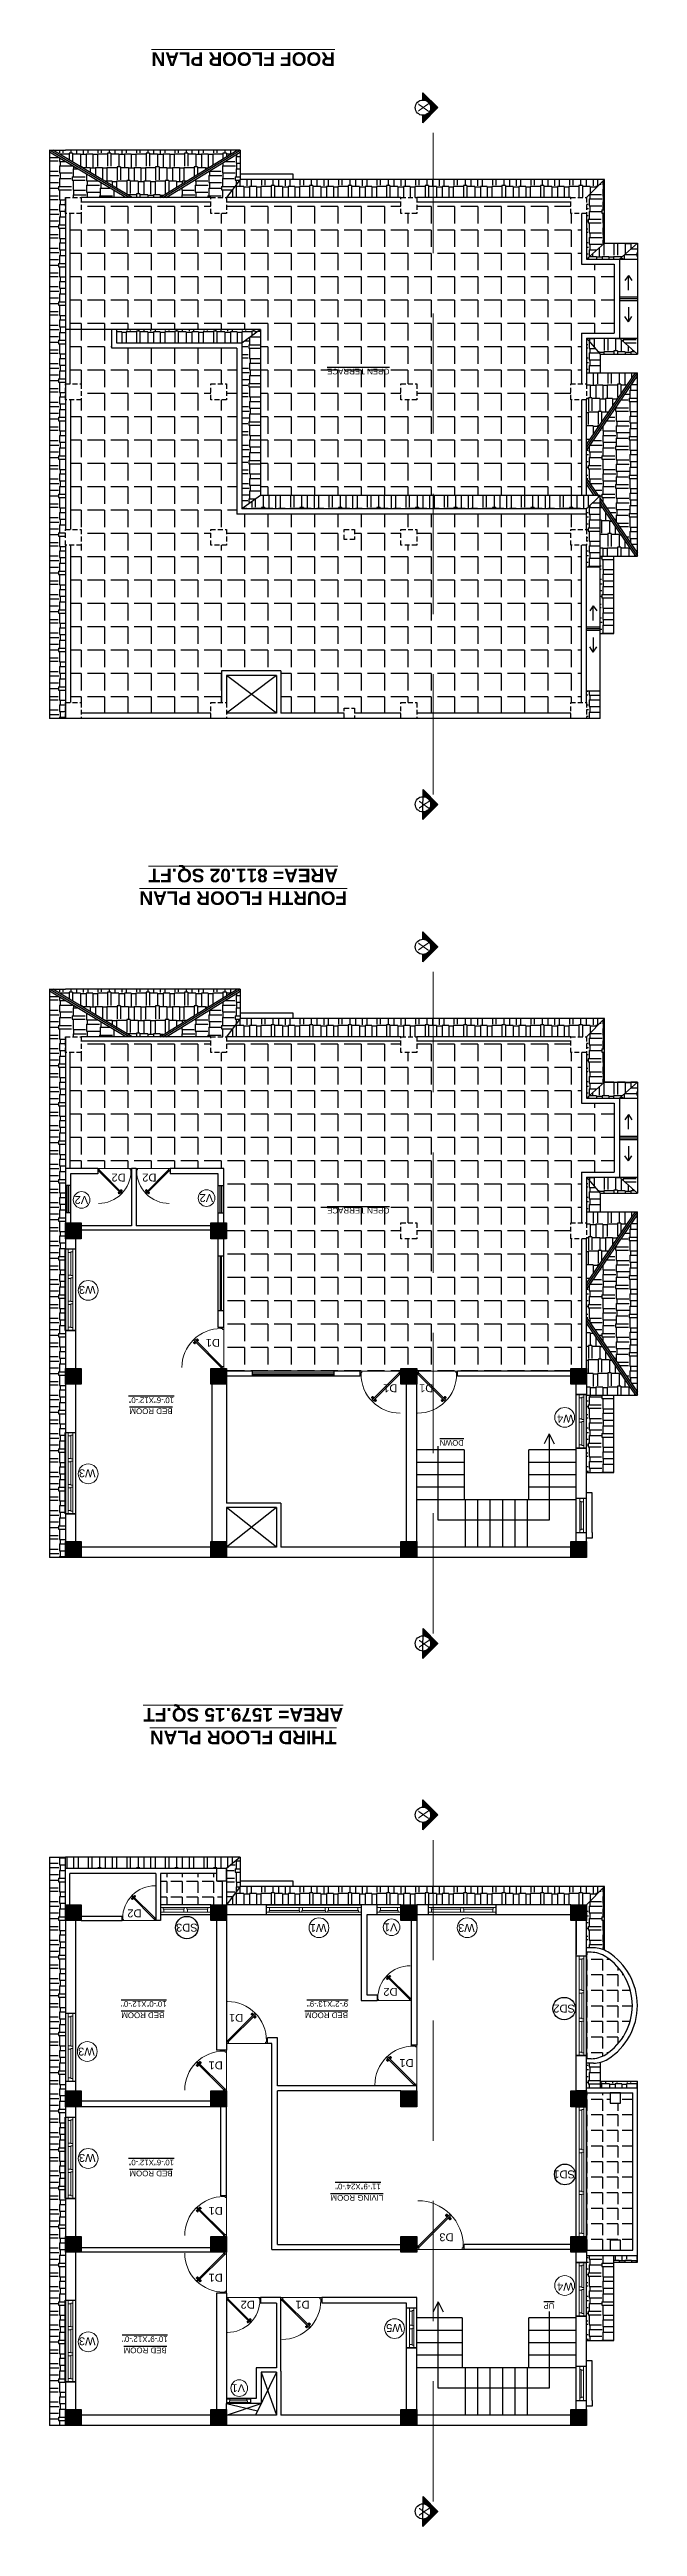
# Model space of a CAD drawing. Header units: inches. Extents: x 1397 to 20304, y -27267 to -746.
# Drawn here: x 17250 to 17769, y -18362 to -16174 of the extents above; entities that cross this region are included whole.
import ezdxf

# ---------------------------------------------------------------- set-up
doc = ezdxf.new("R2010")
doc.units = ezdxf.units.IN
doc.header["$LTSCALE"] = 17
doc.header["$MEASUREMENT"] = 0
doc.linetypes.add('21_FP_00$0$HIDDEN', pattern=[0.375, 0.25, -0.125])
doc.linetypes.add('PHANTOM2', pattern=[1.25, 0.625, -0.125, 0.125, -0.125, 0.125, -0.125])
for name, color, linetype, lineweight in [('25 BOT BAR', 12, 'Continuous', 25), ('aa_section_line', 2, 'PHANTOM2', 13), ('DOOR & WIN', 1, 'Continuous', 25), ('OUTLINE', 1, 'Continuous', 25), ('PUERTAS', 7, 'Continuous', 9), ('TEXT', 231, 'Continuous', 20), ('WINDOW FRAME PLAN', 162, 'Continuous', 18)]:
    doc.layers.add(name, color=color, linetype=linetype, lineweight=lineweight)
doc.layers.add('A-Sect-Iden', color=111, linetype='Continuous')
doc.styles.add('DIMTEXT', font='arial.ttf', dxfattribs={"height": 6})
doc.styles.add('HEADING', font='swissel.ttf')
pattern_1 = [(270, (27734.408, -36667.441), (12, -25.5), [6, -5, 7, -3, 9, -4]), (270, (27734.908, -36673.441), (12, -25.5), [5, -19, 4, -6]), (270, (27733.658, -36685.441), (12, -25.5), [3, -31]), (360, (27734.408, -36667.4415), (12, 8.5), [11.5, -36.5]), (360, (27734.408, -36673.4415), (12, 8.5), [11.25, -36.75]), (360, (27734.408, -36678.4415), (12, 8.5), [10.5, -37.5]), (360, (27733.658, -36685.4415), (12, 8.5), [11.5, -36.5]), (360, (27733.658, -36688.4415), (12, 8.5), [11.5, -36.5]), (360, (27734.408, -36697.4415), (12, 8.5), [11, -37])]
pattern_2 = [(180, (27734.408, -36667.441), (-25.5, -12), [6, -5, 7, -3, 9, -4]), (180, (27728.408, -36667.941), (-25.5, -12), [5, -19, 4, -6]), (180, (27716.408, -36666.691), (-25.5, -12), [3, -31]), (270, (27734.408, -36667.4415), (8.5, -12), [11.5, -36.5]), (270, (27728.408, -36667.4415), (8.5, -12), [11.25, -36.75]), (270, (27723.408, -36667.4415), (8.5, -12), [10.5, -37.5]), (270, (27716.408, -36666.6915), (8.5, -12), [11.5, -36.5]), (270, (27713.408, -36666.6915), (8.5, -12), [11.5, -36.5]), (270, (27704.408, -36667.4415), (8.5, -12), [11, -37])]
pattern_3 = [(180, (27734.408, -38541.521), (-2e-15, -13.75), [10, -3.75]), (270, (27734.408, -38541.521), (13.75, -3e-15), [10, -3.75])]
pattern_4 = [(270, (27734.408, -38668.046), (12, -25.5), [6, -5, 7, -3, 9, -4]), (270, (27734.908, -38674.046), (12, -25.5), [5, -19, 4, -6]), (270, (27733.658, -38686.046), (12, -25.5), [3, -31]), (360, (27734.408, -38668.046), (12, 8.5), [11.5, -36.5]), (360, (27734.408, -38674.046), (12, 8.5), [11.25, -36.75]), (360, (27734.408, -38679.046), (12, 8.5), [10.5, -37.5]), (360, (27733.658, -38686.046), (12, 8.5), [11.5, -36.5]), (360, (27733.658, -38689.046), (12, 8.5), [11.5, -36.5]), (360, (27734.408, -38698.046), (12, 8.5), [11, -37])]
pattern_5 = [(180, (27734.408, -38668.046), (-25.5, -12), [6, -5, 7, -3, 9, -4]), (180, (27728.408, -38668.546), (-25.5, -12), [5, -19, 4, -6]), (180, (27716.408, -38667.296), (-25.5, -12), [3, -31]), (270, (27734.408, -38668.046), (8.5, -12), [11.5, -36.5]), (270, (27728.408, -38668.046), (8.5, -12), [11.25, -36.75]), (270, (27723.408, -38668.046), (8.5, -12), [10.5, -37.5]), (270, (27716.408, -38667.296), (8.5, -12), [11.5, -36.5]), (270, (27713.408, -38667.296), (8.5, -12), [11.5, -36.5]), (270, (27704.408, -38668.046), (8.5, -12), [11, -37])]
pattern_6 = [(180, (27734.408, -35900.648), (-25.5, -12), [6, -5, 7, -3, 9, -4]), (180, (27728.408, -35901.148), (-25.5, -12), [5, -19, 4, -6]), (180, (27716.408, -35899.898), (-25.5, -12), [3, -31]), (270, (27734.408, -35900.648), (8.5, -12), [11.5, -36.5]), (270, (27728.408, -35900.648), (8.5, -12), [11.25, -36.75]), (270, (27723.408, -35900.648), (8.5, -12), [10.5, -37.5]), (270, (27716.408, -35899.898), (8.5, -12), [11.5, -36.5]), (270, (27713.408, -35899.898), (8.5, -12), [11.5, -36.5]), (270, (27704.408, -35900.648), (8.5, -12), [11, -37])]
pattern_7 = [(270, (27734.408, -35900.648), (12, -25.5), [6, -5, 7, -3, 9, -4]), (270, (27734.908, -35906.648), (12, -25.5), [5, -19, 4, -6]), (270, (27733.658, -35918.648), (12, -25.5), [3, -31]), (360, (27734.408, -35900.648), (12, 8.5), [11.5, -36.5]), (360, (27734.408, -35906.648), (12, 8.5), [11.25, -36.75]), (360, (27734.408, -35911.648), (12, 8.5), [10.5, -37.5]), (360, (27733.658, -35918.648), (12, 8.5), [11.5, -36.5]), (360, (27733.658, -35921.648), (12, 8.5), [11.5, -36.5]), (360, (27734.408, -35930.648), (12, 8.5), [11, -37])]
pattern_8 = [(270, (28581.33, -37774.728), (12, -25.5), [6, -5, 7, -3, 9, -4]), (270, (28581.83, -37780.728), (12, -25.5), [5, -19, 4, -6]), (270, (28580.58, -37792.728), (12, -25.5), [3, -31]), (360, (28581.33, -37774.728), (12, 8.5), [11.5, -36.5]), (360, (28581.33, -37780.728), (12, 8.5), [11.25, -36.75]), (360, (28581.33, -37785.728), (12, 8.5), [10.5, -37.5]), (360, (28580.58, -37792.728), (12, 8.5), [11.5, -36.5]), (360, (28580.58, -37795.728), (12, 8.5), [11.5, -36.5]), (360, (28581.33, -37804.728), (12, 8.5), [11, -37])]
pattern_9 = [(180, (28581.33, -37774.728), (-25.5, -12), [6, -5, 7, -3, 9, -4]), (180, (28575.33, -37775.228), (-25.5, -12), [5, -19, 4, -6]), (180, (28563.33, -37773.978), (-25.5, -12), [3, -31]), (270, (28581.33, -37774.728), (8.5, -12), [11.5, -36.5]), (270, (28575.33, -37774.728), (8.5, -12), [11.25, -36.75]), (270, (28570.33, -37774.728), (8.5, -12), [10.5, -37.5]), (270, (28563.33, -37773.978), (8.5, -12), [11.5, -36.5]), (270, (28560.33, -37773.978), (8.5, -12), [11.5, -36.5]), (270, (28551.33, -37774.728), (8.5, -12), [11, -37])]
pattern_10 = [(180, (27734.408, -39103.884), (-25.5, -12), [6, -5, 7, -3, 9, -4]), (180, (27728.408, -39104.384), (-25.5, -12), [5, -19, 4, -6]), (180, (27716.408, -39103.134), (-25.5, -12), [3, -31]), (270, (27734.408, -39103.8845), (8.5, -12), [11.5, -36.5]), (270, (27728.408, -39103.8845), (8.5, -12), [11.25, -36.75]), (270, (27723.408, -39103.8845), (8.5, -12), [10.5, -37.5]), (270, (27716.408, -39103.1345), (8.5, -12), [11.5, -36.5]), (270, (27713.408, -39103.1345), (8.5, -12), [11.5, -36.5]), (270, (27704.408, -39103.8845), (8.5, -12), [11, -37])]
pattern_11 = [(180, (27734.408, -39103.884), (-3e-15, -20.625), [15, -5.625]), (270, (27734.408, -39103.884), (20.625, -4e-15), [15, -5.625])]
pattern_12 = [(270, (27734.408, -37926.829), (12, -25.5), [6, -5, 7, -3, 9, -4]), (270, (27734.908, -37932.829), (12, -25.5), [5, -19, 4, -6]), (270, (27733.658, -37944.829), (12, -25.5), [3, -31]), (360, (27734.408, -37926.829), (12, 8.5), [11.5, -36.5]), (360, (27734.408, -37932.829), (12, 8.5), [11.25, -36.75]), (360, (27734.408, -37937.829), (12, 8.5), [10.5, -37.5]), (360, (27733.658, -37944.829), (12, 8.5), [11.5, -36.5]), (360, (27733.658, -37947.829), (12, 8.5), [11.5, -36.5]), (360, (27734.408, -37956.829), (12, 8.5), [11, -37])]
pattern_13 = [(270, (27734.408, -39103.884), (12, -25.5), [6, -5, 7, -3, 9, -4]), (270, (27734.908, -39109.884), (12, -25.5), [5, -19, 4, -6]), (270, (27733.658, -39121.884), (12, -25.5), [3, -31]), (360, (27734.408, -39103.8845), (12, 8.5), [11.5, -36.5]), (360, (27734.408, -39109.8845), (12, 8.5), [11.25, -36.75]), (360, (27734.408, -39114.8845), (12, 8.5), [10.5, -37.5]), (360, (27733.658, -39121.8845), (12, 8.5), [11.5, -36.5]), (360, (27733.658, -39124.8845), (12, 8.5), [11.5, -36.5]), (360, (27734.408, -39133.8845), (12, 8.5), [11, -37])]
pattern_14 = [(180, (27734.408, -37926.829), (-25.5, -12), [6, -5, 7, -3, 9, -4]), (180, (27728.408, -37927.329), (-25.5, -12), [5, -19, 4, -6]), (180, (27716.408, -37926.079), (-25.5, -12), [3, -31]), (270, (27734.408, -37926.829), (8.5, -12), [11.5, -36.5]), (270, (27728.408, -37926.829), (8.5, -12), [11.25, -36.75]), (270, (27723.408, -37926.829), (8.5, -12), [10.5, -37.5]), (270, (27716.408, -37926.079), (8.5, -12), [11.5, -36.5]), (270, (27713.408, -37926.079), (8.5, -12), [11.5, -36.5]), (270, (27704.408, -37926.829), (8.5, -12), [11, -37])]
pattern_15 = [(180, (27734.408, -35159.431), (-25.5, -12), [6, -5, 7, -3, 9, -4]), (180, (27728.408, -35159.931), (-25.5, -12), [5, -19, 4, -6]), (180, (27716.408, -35158.681), (-25.5, -12), [3, -31]), (270, (27734.408, -35159.431), (8.5, -12), [11.5, -36.5]), (270, (27728.408, -35159.431), (8.5, -12), [11.25, -36.75]), (270, (27723.408, -35159.431), (8.5, -12), [10.5, -37.5]), (270, (27716.408, -35158.681), (8.5, -12), [11.5, -36.5]), (270, (27713.408, -35158.681), (8.5, -12), [11.5, -36.5]), (270, (27704.408, -35159.431), (8.5, -12), [11, -37])]
pattern_16 = [(270, (27734.408, -35159.431), (12, -25.5), [6, -5, 7, -3, 9, -4]), (270, (27734.908, -35165.431), (12, -25.5), [5, -19, 4, -6]), (270, (27733.658, -35177.431), (12, -25.5), [3, -31]), (360, (27734.408, -35159.431), (12, 8.5), [11.5, -36.5]), (360, (27734.408, -35165.431), (12, 8.5), [11.25, -36.75]), (360, (27734.408, -35170.431), (12, 8.5), [10.5, -37.5]), (360, (27733.658, -35177.431), (12, 8.5), [11.5, -36.5]), (360, (27733.658, -35180.431), (12, 8.5), [11.5, -36.5]), (360, (27734.408, -35189.431), (12, 8.5), [11, -37])]
pattern_17 = [(270, (28581.33, -37033.51), (12, -25.5), [6, -5, 7, -3, 9, -4]), (270, (28581.83, -37039.51), (12, -25.5), [5, -19, 4, -6]), (270, (28580.58, -37051.51), (12, -25.5), [3, -31]), (360, (28581.33, -37033.51), (12, 8.5), [11.5, -36.5]), (360, (28581.33, -37039.51), (12, 8.5), [11.25, -36.75]), (360, (28581.33, -37044.51), (12, 8.5), [10.5, -37.5]), (360, (28580.58, -37051.51), (12, 8.5), [11.5, -36.5]), (360, (28580.58, -37054.51), (12, 8.5), [11.5, -36.5]), (360, (28581.33, -37063.51), (12, 8.5), [11, -37])]
pattern_18 = [(180, (28581.33, -37033.51), (-25.5, -12), [6, -5, 7, -3, 9, -4]), (180, (28575.33, -37034.01), (-25.5, -12), [5, -19, 4, -6]), (180, (28563.33, -37032.76), (-25.5, -12), [3, -31]), (270, (28581.33, -37033.51), (8.5, -12), [11.5, -36.5]), (270, (28575.33, -37033.51), (8.5, -12), [11.25, -36.75]), (270, (28570.33, -37033.51), (8.5, -12), [10.5, -37.5]), (270, (28563.33, -37032.76), (8.5, -12), [11.5, -36.5]), (270, (28560.33, -37032.76), (8.5, -12), [11.5, -36.5]), (270, (28551.33, -37033.51), (8.5, -12), [11, -37])]

msp = doc.modelspace()

# ---------------------------------------------------------------- texts
at = {"layer": 'A-Sect-Iden', "ltscale": 0.5, "char_height": 9, "width": 12.25, "attachment_point": 5, "style": 'HEADING'}
for insert, rotation in [((17580, -16225.7), 89.8551), ((17580.7, -16841.6), 89.2631), ((17580, -16966.9), 89.8551), ((17580.7, -17582.8), 89.2631), ((17580, -17733.7), 89.8551), ((17580.7, -18349.6), 89.2631)]:
    msp.add_mtext('X', dxfattribs=dict(at, insert=insert, rotation=rotation))
at = {"layer": 'DOOR & WIN', "char_height": 5, "attachment_point": 5, "rotation": 180}
for s, insert in [('{\\fArial TUR|b0|i0|c0|p34;\\L\\C7;OPEN TERRACE}', (17522.5, -16458.9)), ('{\\fArial TUR|b0|i0|c0|p34;\\L\\C7;OPEN TERRACE}', (17522.5, -17200.1)), ('{\\fArial TUR|b0|i0|c0|p34;\\L\\C7;10\'-6"X12\'-0"}', (17339.6, -17367.6)), ('{\\fArial TUR|b0|i0|c0|p34;\\L\\C7;BED ROOM}', (17339.3, -17377.3)), ('{\\L\\C7;DOWN}', (17605, -17405.2)), ('{\\fArial TUR|b0|i0|c0|p34;\\L\\C7;10\'-0"X12\'-0"}', (17333, -17900.9)), ('{\\fArial TUR|b0|i0|c0|p34;\\L\\C7;9\'-2"X13\'-9"}', (17495.3, -17900.9)), ('{\\fArial TUR|b0|i0|c162|p34;\\L\\C7; \\fArial TUR|b0|i0|c0|p34;BED \\fArial TUR|b0|i0|c162|p34;ROOM}', (17333, -17910.9)), ('{\\fArial TUR|b0|i0|c162|p34;\\L\\C7; \\fArial TUR|b0|i0|c0|p34;BED \\fArial TUR|b0|i0|c162|p34;ROOM}', (17495.3, -17910.9)), ('{\\fArial TUR|b0|i0|c0|p34;\\L\\C7;10\'-6"X12\'-0"}', (17339.6, -18040.9)), ('{\\fArial TUR|b0|i0|c0|p34;\\L\\C7;BED ROOM}', (17339.3, -18050.6)), ('{\\fArial TUR|b0|i0|c162|p34;\\L\\C7; \\fArial TUR|b0|i0|c0|p34;LIVING \\fArial TUR|b0|i0|c162|p34;ROOM}', (17522.2, -18072.2)), ('{\\fArial TUR|b0|i0|c0|p34;\\L\\C7;11\'-9"X24\'-0"}', (17522.2, -18062.2)), ('{\\L\\C7;UP}', (17690.9, -18167.6)), ('{\\fArial TUR|b0|i0|c0|p34;\\L\\C7;10\'-9"X12\'-0"}', (17333.9, -18197)), ('{\\fArial TUR|b0|i0|c0|p34;\\L\\C7;BED ROOM}', (17334.2, -18206.9))]:
    msp.add_mtext(s, dxfattribs=dict(at, insert=insert))
at = {"layer": 'TEXT', "style": 'DIMTEXT'}
for s, p in [('D2', (17316.9, -17167.4)), ('D2', (17344.1, -17167.4)), ('V2', (17283.8, -17187.2)), ('V2', (17394.2, -17185.5)), ('W3', (17290.3, -17266.6)), ('D1', (17400.2, -17313.4)), ('D1', (17557, -17353.5)), ('D1', (17588.7, -17353.5)), ('W4', (17712.8, -17380.4)), ('W3', (17290.3, -17428.6)), ('D2', (17330.9, -17817.4)), ('SD3', (17380.5, -17830)), ('W1', (17494.3, -17830.3)), ('V1', (17557, -17829.7)), ('W3', (17625.3, -17830.3)), ('D2', (17557.1, -17886.7)), ('D1', (17420.7, -17909.7)), ('SD2', (17713.8, -17901.5)), ('W3', (17289.6, -17939.5)), ('D1', (17402.7, -17951.7)), ('D1', (17571.3, -17949.6)), ('W3', (17290.3, -18033.4)), ('SD1', (17713.8, -18048)), ('D1', (17402.7, -18080.2)), ('D3', (17606.6, -18103.5)), ('D1', (17402.7, -18139.3)), ('W4', (17712.8, -18147.2)), ('D2', (17431, -18163.1)), ('D1', (17479.4, -18163.1)), ('W3', (17290.3, -18195.4)), ('W5', (17561.7, -18183.7)), ('V1', (17422.4, -18236.8))]:
    msp.add_text(s, height=7, rotation=180, dxfattribs=at).set_placement(p)
at = {"layer": 'TEXT', "char_height": 12, "width": 396.298, "attachment_point": 2, "rotation": 180}
for s, insert in [('{\\fArial|b1|i0|c0|p34;\\LROOF FLOOR PLAN }', (17420.8, -16188.9)), ('{\\fArial|b1|i0|c0|p34;\\LFOURTH FLOOR PLAN \\PAREA= 811.02 SQ.FT}', (17420.8, -16930.1)), ('{\\fArial|b1|i0|c0|p34;\\LTHIRD FLOOR PLAN \\PAREA= 1579.15 SQ.FT}', (17420.8, -17671.5))]:
    msp.add_mtext(s, dxfattribs=dict(at, insert=insert))

# ---------------------------------------------------------------- blocks, each defined once
blk = doc.blocks.new('ffddd')
at = {"layer": 'DOOR & WIN'}
for p, q in [((-13345.3, -2388.1), (-13345.3, -2316.1)), ((-13336.3, -2316.1), (-13345.3, -2316.1)), ((-13336.3, -2316.1), (-13336.3, -2388.1)), ((-13336.3, -2388.1), (-13345.3, -2388.1)), ((-13336.3, -2388.1), (-13345.3, -2388.1))]:
    blk.add_line(p, q, dxfattribs=at)
at = {"layer": 'WINDOW FRAME PLAN'}
for p, q in [((-13342.8, -2316.1), (-13342.8, -2318.6)), ((-13342.8, -2385.6), (-13342.8, -2318.6)), ((-13342.8, -2318.6), (-13341.3, -2318.6)), ((-13341.3, -2318.6), (-13341.3, -2319.1)), ((-13341.3, -2319.1), (-13341.3, -2339.6)), ((-13341.3, -2319.1), (-13338.8, -2319.1)), ((-13338.8, -2316.1), (-13338.8, -2319.1)), ((-13338.8, -2319.1), (-13338.8, -2385.1)), ((-13342.8, -2339.6), (-13341.3, -2339.6)), ((-13341.3, -2339.1), (-13338.8, -2339.1)), ((-13342.8, -2341.6), (-13341.3, -2341.6)), ((-13342.8, -2362.6), (-13341.3, -2362.6)), ((-13341.3, -2341.6), (-13341.3, -2342.1)), ((-13341.3, -2341.6), (-13341.3, -2362.6)), ((-13341.3, -2342.1), (-13338.8, -2342.1)), ((-13341.3, -2362.1), (-13338.8, -2362.1)), ((-13341.3, -2362.6), (-13341.3, -2362.1)), ((-13342.8, -2364.6), (-13341.3, -2364.6)), ((-13341.3, -2364.6), (-13341.3, -2385.6)), ((-13341.3, -2365.1), (-13338.8, -2365.1)), ((-13342.8, -2388.1), (-13342.8, -2385.6)), ((-13342.8, -2385.6), (-13341.3, -2385.6)), ((-13341.3, -2385.1), (-13338.8, -2385.1)), ((-13341.3, -2385.6), (-13341.3, -2385.1)), ((-13338.8, -2388.1), (-13338.8, -2385.1))]:
    blk.add_line(p, q, dxfattribs=at)
blk = doc.blocks.new('3ft')
at = {"layer": 'PUERTAS', "color": 6}
for p, q in [((1, 2.5), (25.2, 26.7)), ((26, 25.9), (1.8, 1.6)), ((26, 25.9), (25.2, 26.7)), ((0, 2.4), (0, 0)), ((0.7, 2.4), (0, 2.4)), ((1.6, 0), (0, 0)), ((0.7, 1.5), (0.7, 2.4)), ((0.8, 1.5), (0.7, 1.5)), ((0.8, 1.5), (0.8, 2.4)), ((0.8, 1.2), (0.8, 1.5)), ((1.6, 1.2), (0.8, 1.2)), ((1.6, 1.8), (0.9, 2.5)), ((1.6, 1.9), (1, 2.5)), ((1.6, 1.9), (1.6, 1.8)), ((1.8, 1.6), (1.6, 1.8)), ((1.6, 0), (1.6, 1.2)), ((34.4, 0), (34.4, 1.2)), ((34.4, 1.2), (35.2, 1.2)), ((34.4, 0), (36, 0)), ((35.2, 1.2), (35.2, 2.4)), ((35.2, 2.4), (36, 2.4)), ((36, 0), (36, 2.4))]:
    blk.add_line(p, q, dxfattribs=at)
at = {"layer": 'PUERTAS', "color": 8}
for p, q in [((22.6, 24.9), (21.6, 25.7)), ((22.6, 25), (21.7, 25.7)), ((22.7, 25.1), (21.8, 25.9)), ((22.1, 26.3), (22, 26.1)), ((22.9, 25.2), (22, 26.1)), ((22.1, 26.3), (22.3, 26.4)), ((22.3, 26.4), (22.3, 26.4)), ((23.2, 25.5), (22.3, 26.4)), ((23.3, 25.7), (22.5, 26.6)), ((23.5, 25.8), (22.7, 26.8)), ((23.4, 25.8), (22.7, 26.7)), ((22.7, 24.3), (23, 24.8)), ((23, 25), (22.8, 25.1)), ((23, 25), (22.9, 25.2)), ((23, 25), (22.9, 25.1)), ((22.9, 24.5), (23.1, 24.9)), ((23.1, 25.1), (23, 25.2)), ((23.1, 24.8), (23.2, 25)), ((23.3, 25.3), (23.2, 25.4)), ((23.4, 25.4), (23.3, 25.6)), ((23.4, 25.4), (23.3, 25.5)), ((23.4, 25.4), (23.3, 25.5)), ((23.3, 24.9), (23.3, 25.1)), ((23.5, 25.1), (23.3, 25.1)), ((23.6, 25.3), (23.4, 25.2)), ((23.9, 25.5), (23.5, 25.3)), ((24.1, 25.7), (23.6, 25.4)), ((23.6, 23.4), (24.1, 23.7)), ((23.8, 23.6), (24.2, 23.8)), ((24.1, 23.8), (24.3, 23.9)), ((24.2, 24), (24.4, 24)), ((24.2, 23.3), (25, 22.3)), ((24.3, 23.7), (24.4, 23.6)), ((24.3, 23.7), (24.5, 23.6)), ((24.3, 23.6), (24.4, 23.5)), ((24.3, 23.3), (25.1, 22.4)), ((24.4, 24.2), (24.4, 24)), ((24.4, 23.8), (24.5, 23.7)), ((24.4, 23.4), (25.2, 22.5)), ((24.6, 24.3), (24.5, 24.1)), ((24.5, 23.6), (25.4, 22.7)), ((24.8, 24.6), (24.6, 24.2)), ((24.6, 24), (24.7, 23.9)), ((25, 24.8), (24.7, 24.3)), ((24.7, 24.1), (24.8, 23.9)), ((24.7, 24.1), (24.8, 24)), ((24.8, 24.1), (24.9, 24)), ((24.8, 23.8), (25.7, 23)), ((25, 24), (25.9, 23.2)), ((25.1, 24.2), (26.1, 23.4)), ((25.1, 24.1), (26, 23.3)), ((25.6, 22.8), (25.4, 22.7)), ((25.6, 22.8), (25.7, 23)), ((25.7, 23), (25.7, 23)), ((0, 0), (36, 0))]:
    blk.add_line(p, q, dxfattribs=at)
at = {"layer": 'PUERTAS', "color": 1}
for p, q in [((21.7, 25.8), (22.1, 26.3)), ((21.7, 25.7), (22.2, 26.2)), ((21.7, 25.8), (21.7, 25.8)), ((22.5, 25), (21.7, 25.6)), ((22.6, 26.7), (22.1, 26.3)), ((22.7, 26.7), (22.2, 26.2)), ((22.6, 26.7), (22.6, 26.7)), ((22.6, 25), (23, 25.4)), ((22.6, 24.3), (22.9, 24.7)), ((22.6, 24.1), (22.6, 24.1)), ((22.7, 25.1), (22.7, 25.1)), ((23.4, 25.9), (22.8, 26.7)), ((22.8, 25.1), (23.1, 25.3)), ((22.9, 25), (22.8, 25.1)), ((22.9, 24.9), (23.2, 25.2)), ((22.9, 24.8), (22.9, 24.8)), ((22.9, 24.7), (22.9, 24.7)), ((23.4, 25.8), (23, 25.4)), ((23.3, 25.6), (23.1, 25.3)), ((23.5, 25.5), (23.2, 25.2)), ((23.3, 25.7), (23.3, 25.7)), ((23.4, 25.5), (23.3, 25.6)), ((23.4, 23.3), (23.4, 23.3)), ((23.6, 25.5), (23.6, 25.5)), ((23.6, 23.3), (24, 23.6)), ((24.1, 25.8), (23.7, 25.5)), ((23.7, 25.5), (23.7, 25.5)), ((24, 23.6), (24, 23.6)), ((24.1, 23.6), (24.1, 23.6)), ((24.3, 25.8), (24.3, 25.8)), ((24.3, 23.6), (24.5, 23.9)), ((24.3, 23.3), (24.7, 23.7)), ((24.3, 23.6), (24.4, 23.5)), ((24.3, 23.2), (24.9, 22.4)), ((24.4, 23.5), (24.6, 23.8)), ((24.4, 23.4), (24.4, 23.4)), ((24.8, 24.1), (24.5, 23.9)), ((24.9, 24), (24.6, 23.8)), ((25.1, 24.1), (24.7, 23.7)), ((25.1, 24.8), (24.8, 24.4)), ((24.8, 24.4), (24.8, 24.4)), ((24.8, 24.3), (24.8, 24.3)), ((24.8, 24.1), (24.9, 24)), ((25, 24), (25, 24)), ((25, 22.4), (25.5, 22.9)), ((25.1, 25), (25.1, 25)), ((25.1, 22.4), (25.6, 22.8)), ((25.1, 22.4), (25.1, 22.4)), ((25.2, 24.1), (26, 23.5)), ((26, 23.4), (25.5, 22.9)), ((26, 23.3), (25.6, 22.8)), ((26, 23.3), (26, 23.3))]:
    blk.add_line(p, q, dxfattribs=at)
at = {"layer": 'PUERTAS', "color": 2}
for p, q in [((22, 26.1), (22, 26.1)), ((25.4, 22.7), (25.4, 22.7))]:
    blk.add_line(p, q, dxfattribs=at)
at = {"layer": 'PUERTAS', "color": 6}
for radius in [0.155, 0.0752]:
    blk.add_circle((0.8, 2.6), radius, dxfattribs=at)
blk.add_arc((0.8, 2.6), 34.4, 359.7285, 90.0333, dxfattribs=at)
at = {"layer": 'PUERTAS', "color": 1}
for centre, start, end in [((22.5, 25), 231.0764, 315), ((22.7, 24.2), 135, 225), ((22.7, 26.7), 38.9236, 135), ((22.8, 25.1), 225, 315), ((23, 24.9), 135, 219.7428), ((22.9, 24.8), 315, 39.7428), ((23.3, 25.6), 315, 45), ((23.4, 25.9), 315, 38.9236), ((23.5, 23.4), 225, 315), ((23.5, 25.4), 50.2572, 135), ((23.6, 25.5), 230.2572, 315), ((24.1, 23.6), 50.2572, 135), ((24.2, 25.7), 45, 135), ((24.2, 23.7), 230.2572, 315), ((24.3, 23.2), 135, 218.9236), ((24.4, 23.5), 135, 225), ((24.8, 24.3), 135, 219.7428), ((24.7, 24.2), 315, 39.7428), ((24.9, 24), 45, 135), ((25, 22.4), 218.9236, 315), ((25, 24.9), 315, 45), ((25.2, 24.1), 51.0764, 135), ((26, 23.4), 315, 51.0764)]:
    blk.add_arc(centre, 0.08, start, end, dxfattribs=at)
blk = doc.blocks.new('*U2802')
at = {"color": 3, "xscale": -1}
blk.add_blockref('3ft', (42, 0), dxfattribs=at)
blk = doc.blocks.new('2ft6in')
at = {"layer": 'PUERTAS', "color": 2}
for p, q in [((0.8, 2.1), (21, 22.3)), ((21.7, 21.6), (21, 22.3)), ((0, 2), (0, 0)), ((0.6, 2), (0, 2)), ((1.3, 0), (0, 0)), ((0.6, 1.3), (0.6, 2)), ((0.7, 1.3), (0.6, 1.3)), ((0.7, 1.3), (0.7, 2)), ((0.7, 1), (0.7, 1.3)), ((1.3, 1), (0.7, 1)), ((1.4, 1.6), (0.8, 2.1)), ((1.3, 1.5), (0.8, 2.1)), ((1.4, 1.6), (1.3, 1.5)), ((1.5, 1.4), (1.3, 1.5)), ((1.3, 0), (1.3, 1)), ((21.7, 21.6), (1.5, 1.4)), ((18.3, 21.8), (18.3, 21.8)), ((21.2, 18.9), (21.2, 18.9)), ((28.7, 0), (28.7, 1)), ((28.7, 1), (29.3, 1)), ((28.7, 0), (30, 0)), ((29.3, 1), (29.3, 2)), ((29.3, 2), (30, 2)), ((30, 0), (30, 2))]:
    blk.add_line(p, q, dxfattribs=at)
at = {"layer": 'PUERTAS', "color": 1}
for p, q in [((18.1, 21.5), (18.5, 21.9)), ((18.9, 22.3), (18.5, 21.9)), ((18.8, 22.2), (18.5, 21.9)), ((18.8, 22.2), (18.8, 22.2)), ((19.5, 21.6), (19, 22.3)), ((18.1, 21.4), (18.5, 21.9)), ((18.1, 21.5), (18.1, 21.5)), ((18.7, 20.8), (18.1, 21.3)), ((18.8, 20.8), (19.2, 21.2)), ((18.8, 20.2), (19.1, 20.6)), ((18.9, 20.1), (18.8, 20.1)), ((18.9, 20.9), (18.9, 20.9)), ((19, 20.9), (19.2, 21.1)), ((19.1, 20.8), (19, 20.9)), ((19.1, 20.8), (19.3, 21)), ((19.1, 20.7), (19.1, 20.7)), ((19.1, 20.6), (19.1, 20.6)), ((19.5, 21.5), (19.2, 21.2)), ((19.5, 21.3), (19.2, 21.1)), ((19.5, 21.2), (19.3, 21)), ((19.4, 21.4), (19.5, 21.4)), ((19.5, 21.2), (19.4, 21.3)), ((19.5, 19.4), (19.5, 19.4)), ((19.6, 21.2), (19.6, 21.2)), ((19.6, 19.4), (20, 19.7)), ((20.1, 21.5), (19.7, 21.2)), ((19.7, 21.2), (19.7, 21.2)), ((20, 19.7), (20, 19.7)), ((20.1, 19.7), (20.1, 19.7)), ((20.2, 21.5), (20.2, 21.5)), ((20.2, 19.7), (20.4, 19.9)), ((20.2, 19.4), (20.6, 19.8)), ((20.2, 19.7), (20.3, 19.6)), ((20.2, 19.3), (20.8, 18.6)), ((20.3, 19.6), (20.5, 19.8)), ((20.3, 19.5), (20.3, 19.5)), ((20.6, 20.1), (20.4, 19.9)), ((20.7, 20), (20.5, 19.8)), ((20.7, 20.2), (20.6, 20.2)), ((20.9, 20.1), (20.6, 19.8)), ((20.6, 20.1), (20.7, 20)), ((20.9, 20.7), (20.7, 20.3)), ((20.7, 20.3), (20.7, 20.3)), ((20.8, 20), (20.8, 20)), ((20.9, 20.8), (20.9, 20.8)), ((20.9, 18.6), (21.3, 19.1)), ((20.9, 18.7), (21.3, 19)), ((20.9, 18.7), (20.9, 18.7)), ((21, 20.1), (21.7, 19.6)), ((21.7, 19.5), (21.3, 19.1)), ((21.7, 19.4), (21.3, 19)), ((21.6, 19.4), (21.7, 19.4))]:
    blk.add_line(p, q, dxfattribs=at)
at = {"layer": 'PUERTAS', "color": 8}
for p, q in [((18.4, 21.9), (18.3, 21.8)), ((18.4, 21.9), (18.6, 22)), ((18.6, 22), (18.6, 22)), ((19.3, 21.3), (18.6, 22)), ((19.4, 21.4), (18.8, 22.1)), ((19.6, 21.5), (18.9, 22.3)), ((19.5, 21.5), (18.9, 22.3)), ((0, 0), (30, 0)), ((18.8, 20.8), (18, 21.4)), ((18.9, 20.8), (18.1, 21.5)), ((19, 20.9), (18.2, 21.6)), ((19.1, 21), (18.3, 21.7)), ((18.9, 20.3), (19.2, 20.7)), ((19.1, 20.8), (19, 20.9)), ((19.2, 20.9), (19.1, 21)), ((19.1, 20.8), (19.1, 20.9)), ((19.1, 20.4), (19.3, 20.8)), ((19.3, 20.9), (19.2, 21)), ((19.4, 21.1), (19.3, 21.2)), ((19.3, 20.6), (19.3, 20.8)), ((19.5, 21.2), (19.4, 21.3)), ((19.5, 21.2), (19.4, 21.3)), ((19.5, 21.1), (19.4, 21.2)), ((19.4, 20.8), (19.4, 20.9)), ((19.6, 20.9), (19.4, 20.9)), ((19.7, 21.1), (19.5, 21)), ((20.1, 21.4), (19.6, 21.1)), ((19.9, 21.2), (19.6, 21.1)), ((19.7, 19.5), (20.1, 19.8)), ((19.9, 19.7), (20.2, 19.8)), ((20.1, 19.9), (20.3, 19.9)), ((20.2, 20), (20.3, 20)), ((20.2, 19.7), (20.3, 19.6)), ((20.2, 19.7), (20.3, 19.6)), ((20.2, 19.4), (20.9, 18.7)), ((20.2, 19.4), (20.8, 18.6)), ((20.3, 20.1), (20.4, 20)), ((20.3, 19.8), (20.4, 19.7)), ((20.3, 19.5), (21, 18.8)), ((20.5, 20.3), (20.4, 20.1)), ((20.4, 19.8), (20.4, 19.7)), ((20.7, 20.5), (20.5, 20.2)), ((20.5, 20), (20.6, 19.9)), ((20.5, 19.6), (21.1, 18.9)), ((20.8, 20.6), (20.6, 20.2)), ((20.6, 20.1), (20.7, 20)), ((20.6, 20.1), (20.7, 20)), ((20.6, 20), (20.7, 20)), ((20.7, 19.9), (21.4, 19.2)), ((20.8, 20), (21.6, 19.3)), ((20.9, 20.1), (21.7, 19.5)), ((21, 20.1), (21.7, 19.5)), ((21.3, 19), (21.2, 18.9)), ((21.3, 19), (21.4, 19.1)), ((21.4, 19.2), (21.4, 19.1))]:
    blk.add_line(p, q, dxfattribs=at)
at = {"layer": 'PUERTAS', "color": 2}
for radius in [0.129, 0.0627]:
    blk.add_circle((0.7, 2.1), radius, dxfattribs=at)
at = {"layer": 'PUERTAS', "color": 8}
blk.add_arc((0.7, 2.1), 28.7, 359.7285, 90.0333, dxfattribs=at)
at = {"layer": 'PUERTAS', "color": 1}
for centre, start, end in [((18.9, 22.2), 38.9236, 135), ((18.8, 20.8), 231.0764, 315), ((18.9, 20.2), 135, 225), ((19, 20.9), 225, 315), ((19.2, 20.7), 135, 219.7428), ((19.1, 20.6), 315, 39.7428), ((19.5, 21.6), 315, 38.9236), ((19.4, 21.4), 315, 45), ((19.6, 21.2), 50.2572, 135), ((19.6, 19.5), 225, 315), ((19.7, 21.3), 230.2572, 315), ((20.1, 19.6), 50.2572, 135), ((20.2, 21.4), 45, 135), ((20.2, 19.7), 230.2572, 315), ((20.3, 19.4), 135, 218.9236), ((20.4, 19.5), 135, 225), ((20.7, 20.3), 135, 219.7428), ((20.6, 20.2), 315, 39.7428), ((20.8, 20), 45, 135), ((20.8, 18.7), 218.9236, 315), ((20.9, 20.7), 315, 45), ((21, 20.1), 51.0764, 135), ((21.7, 19.5), 315, 51.0764)]:
    blk.add_arc(centre, 0.0667, start, end, dxfattribs=at)
blk = doc.blocks.new('*U2794')
at = {"color": 3, "xscale": -1}
blk.add_blockref('2ft6in', (42, 0), dxfattribs=at)
blk = doc.blocks.new('*U3030')
at = {"color": 3}
blk.add_blockref('3ft', (0, 0), dxfattribs=at)
blk = doc.blocks.new('*U3029')
at = {"layer": 'PUERTAS', "color": 2}
for p, q in [((11.6, 30.2), (12.6, 31.2)), ((11.6, 30.2), (39.9, 1.9)), ((12.3, 26.5), (12.3, 26.4)), ((40.8, 2.9), (12.6, 31.2)), ((16.3, 30.5), (16.4, 30.5)), ((0, 0), (0, 2.8)), ((0.9, 2.8), (0, 2.8)), ((1.9, 0), (0, 0)), ((0.9, 1.4), (0.9, 2.8)), ((1.9, 1.4), (0.9, 1.4)), ((1.9, 0), (1.9, 1.4)), ((39.9, 1.9), (40.2, 2.1)), ((40.1, 2.2), (40.9, 3)), ((40.1, 2.2), (40.2, 2.1)), ((40.1, 0), (40.1, 1.4)), ((40.1, 1.4), (41.1, 1.4)), ((40.1, 0), (42, 0)), ((40.2, 2.1), (40.9, 2.9)), ((41.1, 1.8), (41.1, 2.8)), ((41.1, 1.4), (41.1, 1.8)), ((41.1, 1.8), (41.2, 1.8)), ((41.2, 1.8), (41.2, 2.9)), ((41.2, 2.8), (42, 2.8)), ((42, 2.8), (42, 0))]:
    blk.add_line(p, q, dxfattribs=at)
at = {"layer": 'PUERTAS', "color": 8}
for p, q in [((12.7, 28.2), (11.6, 27.3)), ((12.7, 28.1), (11.6, 27.2)), ((12.9, 28), (11.8, 27.1)), ((13, 27.8), (12, 26.9)), ((12, 26.8), (12, 26.8)), ((12.2, 26.6), (12, 26.8)), ((12.2, 26.6), (12.3, 26.4)), ((13.4, 27.5), (12.4, 26.5)), ((13.5, 27.3), (12.6, 26.3)), ((12.8, 28.9), (13.2, 28.3)), ((13.7, 27.2), (12.8, 26.1)), ((13.7, 27.1), (12.8, 26.1)), ((13.1, 28.2), (13, 28)), ((13.1, 28.1), (13, 28)), ((13.1, 28.7), (13.3, 28.2)), ((13.2, 28.1), (13.1, 27.9)), ((13.3, 28), (13.2, 27.8)), ((13.3, 28.4), (13.4, 28.1)), ((13.5, 27.8), (13.4, 27.6)), ((13.5, 28.2), (13.5, 28)), ((13.7, 28), (13.5, 28)), ((13.6, 27.7), (13.5, 27.5)), ((13.7, 27.6), (13.5, 27.5)), ((13.9, 27.8), (13.6, 27.9)), ((13.7, 27.6), (13.6, 27.5)), ((14.2, 27.5), (13.7, 27.8)), ((14.4, 27.3), (13.8, 27.7)), ((13.9, 30), (14.5, 29.6)), ((14.2, 29.7), (14.6, 29.5)), ((14.4, 29.5), (14.7, 29.4)), ((14.6, 30.1), (15.5, 31.2)), ((14.6, 29.3), (14.8, 29.3)), ((14.7, 30.1), (15.6, 31.2)), ((14.7, 29.7), (14.8, 29.8)), ((14.7, 29.7), (14.8, 29.8)), ((14.7, 29.6), (14.9, 29.7)), ((14.8, 29.9), (15.7, 31)), ((14.8, 29.5), (15, 29.6)), ((14.8, 29.1), (14.8, 29.3)), ((15, 29.8), (15.9, 30.8)), ((15, 29.3), (15.2, 29.4)), ((15, 28.9), (15, 29.2)), ((15.3, 28.6), (15, 29.1)), ((15.1, 29.2), (15.3, 29.3)), ((15.5, 28.4), (15.1, 29)), ((15.2, 29.1), (15.4, 29.3)), ((15.2, 29.2), (15.3, 29.3)), ((15.3, 29.4), (16.3, 30.4)), ((15.5, 29.3), (16.5, 30.2)), ((15.6, 29.2), (16.7, 30)), ((15.7, 29.1), (16.7, 30)), ((16.2, 30.7), (16, 30.8)), ((16, 30.8), (16, 30.8)), ((16.2, 30.7), (16.4, 30.5)), ((0, 0), (42, 0))]:
    blk.add_line(p, q, dxfattribs=at)
at = {"layer": 'PUERTAS', "color": 1}
for p, q in [((12.6, 28.2), (11.6, 27.4)), ((11.6, 27.3), (12.2, 26.7)), ((11.7, 27.2), (11.7, 27.2)), ((11.7, 27.2), (12.2, 26.6)), ((12.8, 26.1), (12.2, 26.7)), ((12.7, 26.1), (12.2, 26.6)), ((12.7, 29.1), (12.7, 29.1)), ((12.7, 29), (13.1, 28.4)), ((12.7, 28.2), (13.2, 27.7)), ((12.7, 26.2), (12.7, 26.1)), ((12.8, 28), (12.8, 28)), ((13.7, 27), (12.9, 26.1)), ((13.1, 28.2), (13, 28)), ((13, 28), (13.3, 27.7)), ((13.1, 28.4), (13.1, 28.4)), ((13.1, 28.3), (13.1, 28.3)), ((13.1, 28.2), (13.4, 27.9)), ((13.7, 27.2), (13.2, 27.7)), ((13.6, 27.4), (13.3, 27.7)), ((13.7, 27.6), (13.4, 27.9)), ((13.7, 27.6), (13.6, 27.4)), ((13.6, 27.3), (13.6, 27.3)), ((13.7, 30.1), (13.7, 30.1)), ((13.8, 30.1), (14.4, 29.7)), ((13.8, 27.6), (13.8, 27.6)), ((14, 27.5), (14, 27.6)), ((14.5, 27.2), (14, 27.5)), ((14.4, 29.7), (14.4, 29.7)), ((14.5, 29.7), (14.5, 29.7)), ((14.6, 30.2), (15.4, 31.2)), ((14.6, 30.1), (15.1, 29.6)), ((14.6, 29.7), (14.8, 29.8)), ((14.6, 29.7), (14.9, 29.4)), ((14.7, 27.2), (14.6, 27.2)), ((14.8, 30), (14.8, 30)), ((14.8, 29.8), (15.1, 29.5)), ((15.2, 29.1), (14.9, 29.4)), ((15.6, 29.1), (15.1, 29.6)), ((15.4, 29.2), (15.1, 29.5)), ((15.2, 29.1), (15.4, 29.2)), ((15.3, 29), (15.2, 29)), ((15.3, 28.8), (15.3, 28.8)), ((15.6, 28.3), (15.3, 28.8)), ((15.5, 31.2), (16.1, 30.6)), ((15.5, 29.2), (15.5, 29.2)), ((15.6, 31.1), (15.7, 31.1)), ((15.6, 28.2), (15.6, 28.2)), ((15.7, 31.1), (16.2, 30.6)), ((15.8, 29.1), (16.7, 29.9)), ((16.7, 30), (16.1, 30.6)), ((16.7, 30.1), (16.2, 30.6)), ((16.6, 30.1), (16.7, 30.1))]:
    blk.add_line(p, q, dxfattribs=at)
at = {"layer": 'PUERTAS', "color": 2}
for radius in [0.181, 0.0878]:
    blk.add_circle((41, 3), radius, dxfattribs=at)
at = {"layer": 'PUERTAS', "color": 8}
blk.add_arc((41, 3), 40.1, 89.9667, 180.2715, dxfattribs=at)
at = {"layer": 'PUERTAS', "color": 1}
for centre, start, end in [((11.7, 27.3), 128.9236, 225), ((12.6, 28.1), 45, 128.9236), ((12.8, 29), 135, 225), ((12.9, 28), 45, 135), ((12.9, 26.2), 225, 321.0764), ((13, 28.4), 320.2572, 45), ((13.2, 28.2), 140.2572, 225), ((13.5, 27.4), 315, 45), ((13.8, 30), 45, 135), ((13.8, 27.6), 225, 309.7428), ((13.6, 27.1), 321.0764, 45), ((13.9, 27.5), 45, 129.7428), ((14.4, 29.8), 225, 309.7428), ((14.6, 29.6), 45, 129.7428), ((14.6, 27.3), 225, 315), ((14.7, 30.2), 141.0764, 225), ((14.8, 29.9), 135, 225), ((15.2, 29), 320.2572, 45), ((15.3, 28.9), 140.2572, 225), ((15.5, 31.1), 45, 141.0764), ((15.4, 29.3), 225, 315), ((15.7, 29.2), 225, 308.9236), ((15.6, 28.2), 315, 45)]:
    blk.add_arc(centre, 0.0933, start, end, dxfattribs=at)
blk = doc.blocks.new("5'")
at = {"layer": 'WINDOW FRAME PLAN'}
for p, q in [((10026.3, -7897.2), (10086.3, -7897.2)), ((10026.3, -7897.2), (10026.3, -7901.2)), ((10026.3, -7897.2), (10029.3, -7897.2)), ((10029.3, -7899.7), (10029.3, -7897.2)), ((10054.8, -7899.7), (10054.8, -7897.2)), ((10054.8, -7897.2), (10057.8, -7897.2)), ((10057.8, -7899.7), (10057.8, -7897.2)), ((10086.3, -7897.2), (10083.3, -7897.2)), ((10083.3, -7899.7), (10083.3, -7897.2)), ((10086.3, -7897.2), (10086.3, -7901.2)), ((10026.3, -7901.2), (10086.3, -7901.2)), ((10026.3, -7901.2), (10028.8, -7901.2)), ((10028.8, -7901.2), (10028.8, -7899.7)), ((10028.8, -7899.7), (10029.3, -7899.7)), ((10029.3, -7899.7), (10054.8, -7899.7)), ((10055.3, -7899.7), (10054.8, -7899.7)), ((10055.3, -7901.2), (10055.3, -7899.7)), ((10057.3, -7901.2), (10057.3, -7899.7)), ((10057.8, -7899.7), (10057.3, -7899.7)), ((10057.8, -7899.7), (10083.3, -7899.7)), ((10083.8, -7899.7), (10083.3, -7899.7)), ((10083.8, -7901.2), (10083.8, -7899.7)), ((10086.3, -7901.2), (10083.8, -7901.2))]:
    blk.add_line(p, q, dxfattribs=at)
blk = doc.blocks.new('DFFDFD')
at = {"layer": 'DOOR & WIN'}
for p, q in [((-13646.8, -2252.3), (-13646.8, -2168.3)), ((-13637.8, -2168.3), (-13646.8, -2168.3)), ((-13637.8, -2168.3), (-13637.8, -2252.3)), ((-13637.8, -2252.3), (-13646.8, -2252.3)), ((-13637.8, -2252.3), (-13646.8, -2252.3))]:
    blk.add_line(p, q, dxfattribs=at)
at = {"layer": 'WINDOW FRAME PLAN'}
for p, q in [((-13644.3, -2168.3), (-13644.3, -2170.8)), ((-13644.3, -2249.8), (-13644.3, -2170.8)), ((-13644.3, -2170.8), (-13642.8, -2170.8)), ((-13642.8, -2170.8), (-13642.8, -2171.3)), ((-13642.8, -2171.3), (-13642.8, -2197.8)), ((-13642.8, -2171.3), (-13640.3, -2171.3)), ((-13640.3, -2168.3), (-13640.3, -2171.3)), ((-13640.3, -2171.3), (-13640.3, -2249.3)), ((-13644.3, -2197.8), (-13642.8, -2197.8)), ((-13644.3, -2199.8), (-13642.8, -2199.8)), ((-13642.8, -2197.3), (-13640.3, -2197.3)), ((-13642.8, -2199.8), (-13642.8, -2200.3)), ((-13642.8, -2199.8), (-13642.8, -2220.8)), ((-13642.8, -2200.3), (-13640.3, -2200.3)), ((-13644.3, -2220.8), (-13642.8, -2220.8)), ((-13644.3, -2222.8), (-13642.8, -2222.8)), ((-13642.8, -2220.3), (-13640.3, -2220.3)), ((-13642.8, -2220.8), (-13642.8, -2220.3)), ((-13642.8, -2222.8), (-13642.8, -2249.3)), ((-13642.8, -2223.3), (-13640.3, -2223.3)), ((-13644.3, -2252.3), (-13644.3, -2249.8)), ((-13644.3, -2249.8), (-13642.8, -2249.8)), ((-13642.8, -2249.3), (-13640.3, -2249.3)), ((-13642.8, -2249.8), (-13642.8, -2249.3)), ((-13640.3, -2252.3), (-13640.3, -2249.3))]:
    blk.add_line(p, q, dxfattribs=at)
blk = doc.blocks.new('*U3086')
at = {"color": 3}
blk.add_blockref('3ft', (0, 0), dxfattribs=at)
blk = doc.blocks.new("W4'")
at = {"layer": '25 BOT BAR'}
for p, q in [((9894.3, -8421.4), (9894.3, -8468.9)), ((9903.3, -8421.4), (9903.3, -8468.9))]:
    blk.add_line(p, q, dxfattribs=at)
at = {"layer": 'DOOR & WIN'}
blk.add_line((9903.3, -8421.4), (9894.3, -8421.4), dxfattribs=at)
at = {"layer": 'OUTLINE'}
blk.add_line((9903.3, -8468.9), (9894.3, -8468.9), dxfattribs=at)
at = {"layer": 'WINDOW FRAME PLAN'}
for p, q in [((9896.8, -8421.4), (9896.8, -8423.9)), ((9896.8, -8468.9), (9896.8, -8423.9)), ((9896.8, -8423.9), (9898.3, -8423.9)), ((9898.3, -8423.9), (9898.3, -8424.4)), ((9900.8, -8421.4), (9900.8, -8424.4)), ((9896.8, -8444.9), (9898.3, -8444.9)), ((9898.3, -8424.4), (9898.3, -8444.9)), ((9898.3, -8424.4), (9900.8, -8424.4)), ((9898.3, -8444.4), (9900.8, -8444.4)), ((9900.8, -8424.4), (9900.8, -8468.9)), ((9896.8, -8446.9), (9898.3, -8446.9)), ((9896.8, -8468.9), (9896.8, -8466.4)), ((9896.8, -8466.4), (9898.3, -8466.4)), ((9898.3, -8446.9), (9898.3, -8447.4)), ((9898.3, -8446.9), (9898.3, -8466.4)), ((9898.3, -8447.4), (9900.8, -8447.4)), ((9898.3, -8465.9), (9900.8, -8465.9)), ((9898.3, -8466.4), (9898.3, -8465.9)), ((9900.8, -8468.9), (9900.8, -8465.9))]:
    blk.add_line(p, q, dxfattribs=at)
blk = doc.blocks.new('*U3074')
at = {"color": 3}
blk.add_blockref('2ft6in', (0, 0), dxfattribs=at)
blk = doc.blocks.new('*U2795')
at = {"color": 3, "xscale": -1}
blk.add_blockref('3ft', (42, 0), dxfattribs=at)

# ---------------------------------------------------------------- hatches: boundary and pattern name
at = {"layer": 'A-Sect-Iden', "ltscale": 0.5}
h = msp.add_hatch(dxfattribs=at)
h.set_pattern_fill('ANSI37', color=2, scale=5, angle=180, style=0)
h.set_pattern_definition([(225, (43428.63656, -10044.3213), (0.441941738, -0.441941738), []), (315, (43428.63656, -10044.3213), (0.441941738, 0.441941738), [])])
h.paths.add_polyline_path([(17579.6, -16219.1), (17579.6, -16212.6), (17592.8, -16225.8), (17579.6, -16239.1), (17579.6, -16232.6, 1)])
h = msp.add_hatch(dxfattribs=at)
h.set_pattern_fill('ANSI37', color=2, scale=5, angle=180, style=0)
h.set_pattern_definition([(225, (43428.6612, -10659.69523), (0.441941738, -0.441941738), []), (315, (43428.6612, -10659.69523), (0.441941738, 0.441941738), [])])
h.paths.add_polyline_path([(17579.7, -16834.5), (17579.7, -16828), (17592.8, -16841.3), (17579.4, -16854.5), (17579.5, -16848, 1)])
h = msp.add_hatch(dxfattribs=at)
h.set_pattern_fill('ANSI37', color=2, scale=5, angle=180, style=0)
h.set_pattern_definition([(225, (43428.63656, -10785.5387), (0.441941738, -0.441941738), []), (315, (43428.63656, -10785.5387), (0.441941738, 0.441941738), [])])
h.paths.add_polyline_path([(17579.6, -16960.3), (17579.6, -16953.8), (17592.8, -16967.1), (17579.6, -16980.3), (17579.6, -16973.8, 1)])
h = msp.add_hatch(dxfattribs=at)
h.set_pattern_fill('ANSI37', color=2, scale=5, angle=180, style=0)
h.set_pattern_definition([(225, (43428.6612, -11400.9126), (0.441941738, -0.441941738), []), (315, (43428.6612, -11400.9126), (0.441941738, 0.441941738), [])])
h.paths.add_polyline_path([(17579.7, -17575.7), (17579.7, -17569.2), (17592.8, -17582.6), (17579.4, -17595.7), (17579.5, -17589.2, 1)])
h = msp.add_hatch(dxfattribs=at)
h.set_pattern_fill('ANSI37', color=2, scale=5, angle=180, style=0)
h.set_pattern_definition([(225, (43428.63656, -11552.33195), (0.441941738, -0.441941738), []), (315, (43428.63656, -11552.33195), (0.441941738, 0.441941738), [])])
h.paths.add_polyline_path([(17579.6, -17727.1), (17579.6, -17720.6), (17592.8, -17733.8), (17579.6, -17747.1), (17579.6, -17740.6, 1)])
h = msp.add_hatch(dxfattribs=at)
h.set_pattern_fill('ANSI37', color=2, scale=5, angle=180, style=0)
h.set_pattern_definition([(225, (43428.6612, -12167.70586), (0.441941738, -0.441941738), []), (315, (43428.6612, -12167.70586), (0.441941738, 0.441941738), [])])
h.paths.add_polyline_path([(17579.7, -18342.5), (17579.7, -18336), (17592.8, -18349.4), (17579.4, -18362.5), (17579.5, -18356, 1)])
at = {"layer": 'DOOR & WIN'}
h = msp.add_hatch(color=256, dxfattribs=at)
h.dxf.hatch_style = 1
h.paths.add_polyline_path([(17263.7, -17225), (17277.7, -17225), (17277.7, -17211), (17263.7, -17211)])
h = msp.add_hatch(color=256, dxfattribs=at)
h.dxf.hatch_style = 1
h.paths.add_polyline_path([(17392.1, -17225), (17406.1, -17225), (17406.1, -17211), (17392.1, -17211)])
h = msp.add_hatch(color=256, dxfattribs=at)
h.dxf.hatch_style = 1
h.paths.add_polyline_path([(17263.7, -17353.5), (17277.7, -17353.5), (17277.7, -17339.5), (17263.7, -17339.5)])
h = msp.add_hatch(color=256, dxfattribs=at)
h.dxf.hatch_style = 1
h.paths.add_polyline_path([(17392.1, -17353.5), (17406.1, -17353.5), (17406.1, -17339.5), (17392.1, -17339.5)])
h = msp.add_hatch(color=256, dxfattribs=at)
h.dxf.hatch_style = 1
h.paths.add_polyline_path([(17560.1, -17353.5), (17574.1, -17353.5), (17574.1, -17339.5), (17560.1, -17339.5)])
h = msp.add_hatch(color=256, dxfattribs=at)
h.dxf.hatch_style = 1
h.paths.add_polyline_path([(17710.1, -17353.5), (17724.1, -17353.5), (17724.1, -17339.5), (17710.1, -17339.5)])
h = msp.add_hatch(color=256, dxfattribs=at)
h.dxf.hatch_style = 1
h.paths.add_polyline_path([(17263.7, -17506.5), (17277.7, -17506.5), (17277.7, -17492.5), (17263.7, -17492.5)])
h = msp.add_hatch(color=256, dxfattribs=at)
h.dxf.hatch_style = 1
h.paths.add_polyline_path([(17392.1, -17506.5), (17406.1, -17506.5), (17406.1, -17492.5), (17392.1, -17492.5)])
h = msp.add_hatch(color=256, dxfattribs=at)
h.dxf.hatch_style = 1
h.paths.add_polyline_path([(17560.1, -17506.5), (17574.1, -17506.5), (17574.1, -17492.5), (17560.1, -17492.5)])
h = msp.add_hatch(color=256, dxfattribs=at)
h.dxf.hatch_style = 1
h.paths.add_polyline_path([(17710.1, -17506.5), (17724.1, -17506.5), (17724.1, -17492.5), (17710.1, -17492.5)])
h = msp.add_hatch(color=256, dxfattribs=at)
h.dxf.hatch_style = 1
h.paths.add_polyline_path([(17263.7, -17827.3), (17277.7, -17827.3), (17277.7, -17813.3), (17263.7, -17813.3)])
h = msp.add_hatch(color=256, dxfattribs=at)
h.dxf.hatch_style = 1
h.paths.add_polyline_path([(17392.1, -17827.3), (17406.1, -17827.3), (17406.1, -17813.3), (17392.1, -17813.3)])
h = msp.add_hatch(color=256, dxfattribs=at)
h.dxf.hatch_style = 1
h.paths.add_polyline_path([(17560.1, -17827.3), (17574.1, -17827.3), (17574.1, -17813.3), (17560.1, -17813.3)])
h = msp.add_hatch(color=256, dxfattribs=at)
h.dxf.hatch_style = 1
h.paths.add_polyline_path([(17710.1, -17827.3), (17724.1, -17827.3), (17724.1, -17813.3), (17710.1, -17813.3)])
h = msp.add_hatch(color=256, dxfattribs=at)
h.dxf.hatch_style = 1
h.paths.add_polyline_path([(17263.7, -17991.8), (17277.7, -17991.8), (17277.7, -17977.8), (17263.7, -17977.8)])
h = msp.add_hatch(color=256, dxfattribs=at)
h.dxf.hatch_style = 1
h.paths.add_polyline_path([(17392.1, -17991.8), (17406.1, -17991.8), (17406.1, -17977.8), (17392.1, -17977.8)])
h = msp.add_hatch(color=256, dxfattribs=at)
h.dxf.hatch_style = 1
h.paths.add_polyline_path([(17560.1, -17991.8), (17574.1, -17991.8), (17574.1, -17977.8), (17560.1, -17977.8)])
h = msp.add_hatch(color=256, dxfattribs=at)
h.dxf.hatch_style = 1
h.paths.add_polyline_path([(17710.1, -17991.8), (17724.1, -17991.8), (17724.1, -17977.8), (17710.1, -17977.8)])
h = msp.add_hatch(color=256, dxfattribs=at)
h.dxf.hatch_style = 1
h.paths.add_polyline_path([(17263.7, -18120.3), (17277.7, -18120.3), (17277.7, -18106.3), (17263.7, -18106.3)])
h = msp.add_hatch(color=256, dxfattribs=at)
h.dxf.hatch_style = 1
h.paths.add_polyline_path([(17392.1, -18120.3), (17406.1, -18120.3), (17406.1, -18106.3), (17392.1, -18106.3)])
h = msp.add_hatch(color=256, dxfattribs=at)
h.dxf.hatch_style = 1
h.paths.add_polyline_path([(17560.1, -18120.3), (17574.1, -18120.3), (17574.1, -18106.3), (17560.1, -18106.3)])
h = msp.add_hatch(color=256, dxfattribs=at)
h.dxf.hatch_style = 1
h.paths.add_polyline_path([(17710.1, -18120.3), (17724.1, -18120.3), (17724.1, -18106.3), (17710.1, -18106.3)])
h = msp.add_hatch(color=256, dxfattribs=at)
h.dxf.hatch_style = 1
h.paths.add_polyline_path([(17263.7, -18273.3), (17277.7, -18273.3), (17277.7, -18259.3), (17263.7, -18259.3)])
h = msp.add_hatch(color=256, dxfattribs=at)
h.dxf.hatch_style = 1
h.paths.add_polyline_path([(17392.1, -18273.3), (17406.1, -18273.3), (17406.1, -18259.3), (17392.1, -18259.3)])
h = msp.add_hatch(color=256, dxfattribs=at)
h.dxf.hatch_style = 1
h.paths.add_polyline_path([(17560.1, -18273.3), (17574.1, -18273.3), (17574.1, -18259.3), (17560.1, -18259.3)])
h = msp.add_hatch(color=256, dxfattribs=at)
h.dxf.hatch_style = 1
h.paths.add_polyline_path([(17710.1, -18273.3), (17724.1, -18273.3), (17724.1, -18259.3), (17710.1, -18259.3)])
at = {"layer": 'OUTLINE'}
h = msp.add_hatch(dxfattribs=at)
h.set_pattern_fill('AR-RSHKE', color=8, angle=270)
h.set_pattern_definition(pattern_12)
h.paths.add_polyline_path([(17249.7, -16765.3), (17263.7, -16765.3), (17263.7, -16751.3), (17263.7, -16612.3), (17263.7, -16598.3), (17263.7, -16305.3), (17277.7, -16305.3), (17317, -16305.3), (17249.7, -16265)])
h = msp.add_hatch(dxfattribs=at)
h.set_pattern_fill('AR-RSHKE', color=8, angle=180)
h.set_pattern_definition(pattern_14)
h.paths.add_polyline_path([(17322.8, -16305.3), (17347, -16305.3), (17415.3, -16263.3), (17263.7, -16263.3), (17252.6, -16263.3)])
h = msp.add_hatch(dxfattribs=at)
h.set_pattern_fill('AR-RSHKE', color=8, angle=270)
h.set_pattern_definition(pattern_12)
h.paths.add_polyline_path([(17352.8, -16305.3), (17392.1, -16305.3), (17406.1, -16305.3), (17418.1, -16289.3), (17418.1, -16265)])
h = msp.add_hatch(dxfattribs=at)
h.set_pattern_fill('AR-RSHKE', color=8, angle=180)
h.set_pattern_definition(pattern_15)
h.paths.add_polyline_path([(17406.1, -16305.3), (17560.1, -16305.3), (17574.1, -16305.3), (17588.6, -16305.3), (17588.6, -16289.3), (17418.1, -16289.3)])
h = msp.add_hatch(dxfattribs=at)
h.set_pattern_fill('AR-RSHKE', color=8, angle=180)
h.set_pattern_definition(pattern_15)
h.paths.add_polyline_path([(17588.6, -16305.3), (17710.1, -16305.3), (17724.1, -16305.3), (17740.1, -16289.3), (17588.6, -16289.3)])
h = msp.add_hatch(dxfattribs=at)
h.set_pattern_fill('AR-RSHKE', color=8, angle=270)
h.set_pattern_definition(pattern_16)
h.paths.add_polyline_path([(17724.1, -16359.5), (17740.1, -16345.5), (17740.1, -16289.3), (17724.1, -16305.3), (17724.1, -16319.3)])
h = msp.add_hatch(dxfattribs=at)
h.set_pattern_fill('ANGLE', color=8, scale=75, angle=180)
h.set_pattern_definition(pattern_11)
h.paths.add_polyline_path([(17267.7, -16421.8), (17436.1, -16421.8), (17436.1, -16568.3), (17588.6, -16568.3), (17588.6, -16309.3), (17574.1, -16309.3), (17574.1, -16319.3), (17560.1, -16319.3), (17560.1, -16309.3), (17406.1, -16309.3), (17406.1, -16319.3), (17392.1, -16319.3), (17392.1, -16309.3), (17277.7, -16309.3), (17277.7, -16319.3), (17267.7, -16319.3)])
h.paths.add_polyline_path([(17560.1, -16469.8), (17574.1, -16469.8), (17574.1, -16483.8), (17560.1, -16483.8)], flags=16)
h.paths.add_polyline_path([(17551.3, -16454.1), (17493.6, -16454.1), (17493.6, -16464.4), (17551.3, -16464.4)], flags=24)
h = msp.add_hatch(dxfattribs=at)
h.set_pattern_fill('ANGLE', color=8, scale=75, angle=180)
h.set_pattern_definition(pattern_11)
h.paths.add_polyline_path([(17719.6, -16425), (17748.6, -16425), (17748.6, -16364), (17719.6, -16364), (17719.6, -16319.3), (17710.1, -16319.3), (17710.1, -16309.3), (17588.6, -16309.3), (17588.6, -16568.3), (17720.1, -16568.3), (17720.1, -16483.8), (17710.1, -16483.8), (17710.1, -16469.8), (17719.6, -16469.8)])
h = msp.add_hatch(dxfattribs=at)
h.set_pattern_fill('AR-RSHKE', color=8, angle=180)
h.set_pattern_definition(pattern_18)
h.paths.add_polyline_path([(17724.1, -16359.5), (17753.1, -16359.5), (17769.1, -16345.5), (17740.1, -16345.5)])
h = msp.add_hatch(dxfattribs=at)
h.set_pattern_fill('AR-RSHKE', color=8, angle=270)
h.set_pattern_definition(pattern_17)
h.paths.add_polyline_path([(17753.1, -16359.5), (17769.1, -16359.5), (17769.1, -16345.5)])
h = msp.add_hatch(dxfattribs=at)
h.set_pattern_fill('ANGLE', color=8, scale=75, angle=180)
h.set_pattern_definition(pattern_11)
h.paths.add_polyline_path([(17588.6, -16760.8), (17710.1, -16760.8), (17710.1, -16751.3), (17719.6, -16751.3), (17719.6, -16612.3), (17710.1, -16612.3), (17710.1, -16598.3), (17724.1, -16598.3), (17724.1, -16584.8), (17588.6, -16584.8)])
h.paths.add_polyline_path([(17268.2, -16751.3), (17277.7, -16751.3), (17277.7, -16760.8), (17392.1, -16760.8), (17392.1, -16751.3), (17401.6, -16751.3), (17401.6, -16723.3), (17454.1, -16723.3), (17454.1, -16760.8), (17510.1, -16760.8), (17510.1, -16756.3), (17519.1, -16756.3), (17519.1, -16760.8), (17560.1, -16760.8), (17560.1, -16751.3), (17574.1, -16751.3), (17574.1, -16760.8), (17588.6, -16760.8), (17588.6, -16584.8), (17415.1, -16584.8), (17415.1, -16438.3), (17304.7, -16438.3), (17304.7, -16421.8), (17267.7, -16421.8), (17267.7, -16469.8), (17277.7, -16469.8), (17277.7, -16483.8), (17268.2, -16483.8), (17268.2, -16598.3), (17277.7, -16598.3), (17277.7, -16612.3), (17268.2, -16612.3)])
h.paths.add_polyline_path([(17392.1, -16612.3), (17392.1, -16598.3), (17406.1, -16598.3), (17406.1, -16612.3)], flags=16)
h.paths.add_polyline_path([(17510.1, -16607.3), (17510.1, -16598.3), (17519.1, -16598.3), (17519.1, -16607.3)], flags=16)
h.paths.add_polyline_path([(17560.1, -16612.3), (17560.1, -16598.3), (17574.1, -16598.3), (17574.1, -16612.3)], flags=16)
h.paths.add_polyline_path([(17392.1, -16483.8), (17392.1, -16469.8), (17406.1, -16469.8), (17406.1, -16483.8)], flags=16)
h = msp.add_hatch(dxfattribs=at)
h.set_pattern_fill('AR-RSHKE', color=8, angle=180)
h.set_pattern_definition(pattern_10)
h.paths.add_polyline_path([(17309.2, -16433.8), (17419.6, -16433.8), (17436.1, -16421.8), (17309.2, -16421.8)])
h = msp.add_hatch(dxfattribs=at)
h.set_pattern_fill('AR-RSHKE', color=8, angle=270)
h.set_pattern_definition(pattern_13)
h.paths.add_polyline_path([(17419.6, -16580.3), (17436.1, -16568.3), (17436.1, -16421.8), (17419.6, -16433.8)])
h = msp.add_hatch(dxfattribs=at)
h.set_pattern_fill('AR-RSHKE', color=8, angle=270)
h.set_pattern_definition(pattern_16)
h.paths.add_polyline_path([(17724.1, -16460), (17736.1, -16460), (17736.1, -16443.5), (17724.1, -16429.5)])
h = msp.add_hatch(dxfattribs=at)
h.set_pattern_fill('AR-RSHKE', color=8, angle=180)
h.set_pattern_definition(pattern_18)
h.paths.add_polyline_path([(17736.1, -16443.5), (17769.1, -16443.5), (17753.1, -16429.5), (17724.1, -16429.5)])
h = msp.add_hatch(dxfattribs=at)
h.set_pattern_fill('AR-RSHKE', color=8, angle=270)
h.set_pattern_definition(pattern_17)
h.paths.add_polyline_path([(17769.1, -16443.5), (17769.1, -16429.5), (17753.1, -16429.5)])
h = msp.add_hatch(dxfattribs=at)
h.set_pattern_fill('AR-RSHKE', color=8, angle=180)
h.set_pattern_definition(pattern_14)
h.paths.add_polyline_path([(17724.1, -16483.8), (17724.1, -16523.4), (17767.3, -16460), (17724.1, -16460), (17724.1, -16469.8)])
h = msp.add_hatch(dxfattribs=at)
h.set_pattern_fill('AR-RSHKE', color=8, angle=270)
h.set_pattern_definition(pattern_12)
h.paths.add_polyline_path([(17734.3, -16568.3), (17736.1, -16568.3), (17736.1, -16571), (17769.1, -16619.4), (17769.1, -16462.7), (17724.1, -16528.7), (17724.1, -16553.4)])
h = msp.add_hatch(dxfattribs=at)
h.set_pattern_fill('AR-RSHKE', color=8, angle=180)
h.set_pattern_definition(pattern_10)
h.paths.add_polyline_path([(17588.6, -16580.3), (17724.1, -16580.3), (17736.1, -16568.3), (17588.6, -16568.3)])
h.paths.add_polyline_path([(17419.6, -16580.3), (17588.6, -16580.3), (17588.6, -16568.3), (17436.1, -16568.3)])
h = msp.add_hatch(dxfattribs=at)
h.set_pattern_fill('AR-RSHKE', color=8, angle=270)
h.set_pattern_definition(pattern_13)
h.paths.add_polyline_path([(17724.1, -16631.3), (17736.1, -16631.3), (17736.1, -16568.3), (17724.1, -16580.3)])
h = msp.add_hatch(dxfattribs=at)
h.set_pattern_fill('AR-RSHKE', color=8, angle=180)
h.set_pattern_definition(pattern_14)
h.paths.add_polyline_path([(17736.1, -16622), (17767.3, -16622), (17736.1, -16576.3)])
h = msp.add_hatch(dxfattribs=at)
h.set_pattern_fill('AR-RSHKE', color=8, angle=270)
h.set_pattern_definition(pattern_16)
h.paths.add_polyline_path([(17748.1, -16622), (17736.1, -16622), (17736.1, -16690.3), (17748.1, -16690.3)])
h = msp.add_hatch(dxfattribs=at)
h.set_pattern_fill('AR-RSHKE', color=8, angle=270)
h.set_pattern_definition(pattern_13)
h.paths.add_polyline_path([(17724.1, -16765.3), (17736.1, -16765.3), (17736.1, -16741.3), (17724.1, -16741.3), (17724.1, -16751.3)])
h = msp.add_hatch(dxfattribs=at)
h.set_pattern_fill('AR-RSHKE', color=8, angle=270)
h.set_pattern_definition(pattern_4)
h.paths.add_polyline_path([(17249.7, -17506.5), (17263.7, -17506.5), (17263.7, -17492.5), (17263.7, -17353.5), (17263.7, -17339.5), (17263.7, -17046.5), (17277.7, -17046.5), (17317, -17046.5), (17249.7, -17006.2)])
h = msp.add_hatch(dxfattribs=at)
h.set_pattern_fill('AR-RSHKE', color=8, angle=180)
h.set_pattern_definition(pattern_5)
h.paths.add_polyline_path([(17322.8, -17046.5), (17347, -17046.5), (17415.3, -17004.5), (17263.7, -17004.5), (17252.6, -17004.5)])
h = msp.add_hatch(dxfattribs=at)
h.set_pattern_fill('AR-RSHKE', color=8, angle=270)
h.set_pattern_definition(pattern_4)
h.paths.add_polyline_path([(17352.8, -17046.5), (17392.1, -17046.5), (17406.1, -17046.5), (17418.1, -17030.5), (17418.1, -17006.2)])
h = msp.add_hatch(dxfattribs=at)
h.set_pattern_fill('AR-RSHKE', color=8, angle=180)
h.set_pattern_definition(pattern_6)
h.paths.add_polyline_path([(17406.1, -17046.5), (17560.1, -17046.5), (17574.1, -17046.5), (17588.6, -17046.5), (17588.6, -17030.5), (17418.1, -17030.5)])
h = msp.add_hatch(dxfattribs=at)
h.set_pattern_fill('AR-RSHKE', color=8, angle=180)
h.set_pattern_definition(pattern_6)
h.paths.add_polyline_path([(17588.6, -17046.5), (17710.1, -17046.5), (17724.1, -17046.5), (17740.1, -17030.5), (17588.6, -17030.5)])
h = msp.add_hatch(dxfattribs=at)
h.set_pattern_fill('AR-RSHKE', color=8, angle=270)
h.set_pattern_definition(pattern_7)
h.paths.add_polyline_path([(17724.1, -17100.7), (17740.1, -17086.7), (17740.1, -17030.5), (17724.1, -17046.5), (17724.1, -17060.5)])
h = msp.add_hatch(dxfattribs=at)
h.set_pattern_fill('ANGLE', color=8, scale=75, angle=180)
h.set_pattern_definition([(180, (27734.408, -38668.046), (-3e-15, -20.625), [15, -5.625]), (270, (27734.408, -38668.046), (20.625, -4e-15), [15, -5.625])])
h.paths.add_polyline_path([(17403.6, -17303.5), (17403.6, -17305.1), (17403.6, -17339.5), (17406.1, -17339.5), (17406.1, -17342), (17524.1, -17342), (17525.7, -17342), (17560.1, -17342), (17560.1, -17339.5), (17574.1, -17339.5), (17574.1, -17342), (17575.7, -17342), (17588.6, -17342), (17588.6, -17050.5), (17574.1, -17050.5), (17574.1, -17060.5), (17560.1, -17060.5), (17560.1, -17050.5), (17406.1, -17050.5), (17406.1, -17060.5), (17392.1, -17060.5), (17392.1, -17050.5), (17277.7, -17050.5), (17277.7, -17060.5), (17267.7, -17060.5), (17267.7, -17163), (17292.2, -17163), (17293.5, -17163), (17322.2, -17163), (17326.1, -17163), (17327.5, -17163), (17356.1, -17163), (17403.6, -17163), (17403.6, -17211), (17406.1, -17211), (17406.1, -17225), (17403.6, -17225)])
h.paths.add_polyline_path([(17560.1, -17225), (17560.1, -17211), (17574.1, -17211), (17574.1, -17225)], flags=16)
h.paths.add_polyline_path([(17588.6, -17342), (17610.1, -17342), (17710.1, -17342), (17710.1, -17339.5), (17720.1, -17339.5), (17720.1, -17225), (17710.1, -17225), (17710.1, -17211), (17719.6, -17211), (17719.6, -17166.2), (17748.6, -17166.2), (17748.6, -17105.2), (17719.6, -17105.2), (17719.6, -17060.5), (17710.1, -17060.5), (17710.1, -17050.5), (17588.6, -17050.5)])
h.paths.add_polyline_path([(17551.3, -17195.3), (17493.6, -17195.3), (17493.6, -17205.6), (17551.3, -17205.6)], flags=24)
h = msp.add_hatch(dxfattribs=at)
h.set_pattern_fill('AR-RSHKE', color=8, angle=180)
h.set_pattern_definition(pattern_9)
h.paths.add_polyline_path([(17724.1, -17100.7), (17753.1, -17100.7), (17769.1, -17086.7), (17740.1, -17086.7)])
h = msp.add_hatch(dxfattribs=at)
h.set_pattern_fill('AR-RSHKE', color=8, angle=270)
h.set_pattern_definition(pattern_8)
h.paths.add_polyline_path([(17753.1, -17100.7), (17769.1, -17100.7), (17769.1, -17086.7)])
h = msp.add_hatch(dxfattribs=at)
h.set_pattern_fill('AR-RSHKE', color=8, angle=270)
h.set_pattern_definition(pattern_7)
h.paths.add_polyline_path([(17724.1, -17201.2), (17736.1, -17201.2), (17736.1, -17184.7), (17724.1, -17170.7)])
h = msp.add_hatch(dxfattribs=at)
h.set_pattern_fill('AR-RSHKE', color=8, angle=180)
h.set_pattern_definition(pattern_9)
h.paths.add_polyline_path([(17736.1, -17184.7), (17769.1, -17184.7), (17753.1, -17170.7), (17724.1, -17170.7)])
h = msp.add_hatch(dxfattribs=at)
h.set_pattern_fill('AR-RSHKE', color=8, angle=270)
h.set_pattern_definition(pattern_8)
h.paths.add_polyline_path([(17769.1, -17184.7), (17769.1, -17170.7), (17753.1, -17170.7)])
h = msp.add_hatch(dxfattribs=at)
h.set_pattern_fill('AR-RSHKE', color=8, angle=180)
h.set_pattern_definition(pattern_5)
h.paths.add_polyline_path([(17724.1, -17225), (17724.1, -17264.6), (17767.3, -17201.2), (17724.1, -17201.2), (17724.1, -17211)])
h = msp.add_hatch(dxfattribs=at)
h.set_pattern_fill('AR-RSHKE', color=8, angle=270)
h.set_pattern_definition(pattern_4)
h.paths.add_polyline_path([(17769.1, -17360.6), (17769.1, -17203.9), (17724.1, -17269.9), (17724.1, -17294.6)])
h = msp.add_hatch(dxfattribs=at)
h.set_pattern_fill('AR-RSHKE', color=8, angle=180)
h.set_pattern_definition(pattern_5)
h.paths.add_polyline_path([(17724.1, -17353.5), (17724.1, -17362.5), (17724.1, -17363.2), (17767.3, -17363.2), (17724.1, -17299.9), (17724.1, -17339.5)])
h = msp.add_hatch(dxfattribs=at)
h.set_pattern_fill('AR-RSHKE', color=8, angle=270)
h.set_pattern_definition(pattern_7)
h.paths.add_polyline_path([(17748.1, -17363.2), (17724.1, -17363.2), (17724.1, -17362.5), (17724.1, -17410), (17724.1, -17431.5), (17748.1, -17431.5)])
h = msp.add_hatch(dxfattribs=at)
h.set_pattern_fill('AR-RSHKE', color=8, angle=270)
h.set_pattern_definition(pattern_1)
h.paths.add_polyline_path([(17249.7, -18273.3), (17263.7, -18273.3), (17263.7, -18259.3), (17263.7, -18120.3), (17263.7, -18106.3), (17263.7, -17771.3), (17249.7, -17771.3)])
h = msp.add_hatch(dxfattribs=at)
h.set_pattern_fill('AR-RSHKE', color=8, angle=180)
h.set_pattern_definition([(180, (27734.408, -38541.521), (-25.5, -12), [6, -5, 7, -3, 9, -4]), (180, (27728.408, -38542.021), (-25.5, -12), [5, -19, 4, -6]), (180, (27716.408, -38540.771), (-25.5, -12), [3, -31]), (270, (27734.408, -38541.521), (8.5, -12), [11.5, -36.5]), (270, (27728.408, -38541.521), (8.5, -12), [11.25, -36.75]), (270, (27723.408, -38541.521), (8.5, -12), [10.5, -37.5]), (270, (27716.408, -38540.771), (8.5, -12), [11.5, -36.5]), (270, (27713.408, -38540.771), (8.5, -12), [11.5, -36.5]), (270, (27704.408, -38541.521), (8.5, -12), [11, -37])])
h.paths.add_polyline_path([(17263.7, -17771.3), (17263.7, -17781.3), (17406.1, -17781.3), (17418.1, -17771.3)])
h = msp.add_hatch(dxfattribs=at)
h.set_pattern_fill('ANGLE', color=8, scale=50, angle=180)
h.set_pattern_definition(pattern_3)
h.paths.add_polyline_path([(17392.1, -17813.3), (17402.1, -17813.3), (17402.1, -17792.3), (17397.1, -17792.3), (17397.1, -17785.8), (17347.7, -17785.8), (17347.7, -17813.3)])
h = msp.add_hatch(dxfattribs=at)
h.set_pattern_fill('AR-RSHKE', color=8, angle=270)
h.set_pattern_definition(pattern_1)
h.paths.add_polyline_path([(17418.1, -17771.3), (17406.1, -17781.3), (17406.1, -17813.3), (17418.1, -17797.3)])
h = msp.add_hatch(dxfattribs=at)
h.set_pattern_fill('AR-RSHKE', color=8, angle=180)
h.set_pattern_definition(pattern_2)
h.paths.add_polyline_path([(17406.1, -17813.3), (17560.1, -17813.3), (17574.1, -17813.3), (17588.6, -17813.3), (17588.6, -17797.3), (17418.1, -17797.3)])
h = msp.add_hatch(dxfattribs=at)
h.set_pattern_fill('AR-RSHKE', color=8, angle=180)
h.set_pattern_definition(pattern_2)
h.paths.add_polyline_path([(17588.6, -17813.3), (17710.1, -17813.3), (17724.1, -17813.3), (17740.1, -17797.3), (17588.6, -17797.3)])
h = msp.add_hatch(dxfattribs=at)
h.set_pattern_fill('AR-RSHKE', color=8, angle=270)
h.set_pattern_definition(pattern_1)
h.paths.add_polyline_path([(17724.1, -17851.3), (17736.1, -17851.3, -0.019991), (17740.1, -17853.3), (17740.1, -17797.3), (17724.1, -17813.3), (17724.1, -17827.3)])
h = msp.add_hatch(dxfattribs=at)
h.set_pattern_fill('ANGLE', color=8, scale=50, angle=180)
h.set_pattern_definition(pattern_3)
h.paths.add_polyline_path([(17724.1, -17949.3), (17728.1, -17949.3, 0.144768), (17741.2, -17945.4, 0.543527), (17741.2, -17859.1, 0.144768), (17728.1, -17855.3), (17724.1, -17855.3)])
h = msp.add_hatch(dxfattribs=at)
h.set_pattern_fill('AR-RSHKE', color=8, angle=270)
h.set_pattern_definition(pattern_1)
edge = h.paths.add_edge_path()
edge.add_line((17724.1, -17975), (17736.1, -17975))
edge.add_line((17736.1, -17975), (17736.1, -17952.5))
edge.add_arc((17730.2, -17929.3), 24, 270, 284.2391, ccw=False)
edge.add_line((17730.2, -17953.3), (17724.1, -17953.3))
edge.add_line((17724.1, -17953.3), (17724.1, -17975))
h = msp.add_hatch(dxfattribs=at)
h.set_pattern_fill('ANGLE', color=8, scale=50, angle=180)
h.set_pattern_definition(pattern_3)
h.paths.add_polyline_path([(17765.1, -17979.5), (17754.1, -17979.5), (17754.1, -17988.5), (17745.1, -17988.5), (17745.1, -17979.5), (17724.1, -17979.5), (17724.1, -17991.8), (17724.1, -18106.3), (17724.1, -18118.5), (17745.1, -18118.5), (17745.1, -18109.5), (17754.1, -18109.5), (17754.1, -18118.5), (17765.1, -18118.5)])
h = msp.add_hatch(dxfattribs=at)
h.set_pattern_fill('AR-RSHKE', color=8, angle=180)
h.set_pattern_definition(pattern_2)
h.paths.add_polyline_path([(17736.1, -17975), (17769.1, -17975), (17769.1, -17969), (17736.1, -17969)])
h = msp.add_hatch(dxfattribs=at)
h.set_pattern_fill('AR-RSHKE', color=8, angle=270)
h.set_pattern_definition(pattern_1)
h.paths.add_polyline_path([(17748.1, -18123), (17724.1, -18123), (17724.1, -18129.3), (17724.1, -18176.8), (17724.1, -18198.3), (17748.1, -18198.3)])
h = msp.add_hatch(dxfattribs=at)
h.set_pattern_fill('AR-RSHKE', color=8, angle=180)
h.set_pattern_definition(pattern_2)
h.paths.add_polyline_path([(17748.1, -18129), (17769.1, -18129), (17769.1, -18123), (17748.1, -18123)])

# ---------------------------------------------------------------- linework, layer by layer
at = {"layer": '25 BOT BAR'}
for p, q in [((17249.7, -16263.3), (17263.7, -16263.3)), ((17319.9, -16305.3), (17249.7, -16263.3)), ((17317, -16305.3), (17249.7, -16265)), ((17322.8, -16305.3), (17252.6, -16263.3)), ((17347, -16305.3), (17415.3, -16263.3)), ((17349.9, -16305.3), (17418.1, -16263.3)), ((17352.8, -16305.3), (17418.1, -16265)), ((17418.1, -16263.3), (17418.1, -16289.3)), ((17418.1, -16289.3), (17406.1, -16305.3)), ((17418.1, -16284.3), (17464.7, -16284.3)), ((17464.7, -16284.3), (17464.7, -16289.3)), ((17740.1, -16289.3), (17724.1, -16305.3)), ((17740.1, -16345.5), (17740.1, -16289.3)), ((17263.7, -16305.3), (17263.7, -16305.3)), ((17392.1, -16305.3), (17277.7, -16305.3)), ((17392.1, -16309.3), (17277.7, -16309.3)), ((17349.9, -16305.3), (17319.9, -16305.3)), ((17710.1, -16305.3), (17574.1, -16305.3)), ((17710.1, -16309.3), (17574.1, -16309.3)), ((17719.6, -16319.3), (17719.6, -16364)), ((17724.1, -16319.3), (17724.1, -16359.5)), ((17719.6, -16364), (17748.6, -16364)), ((17740.1, -16345.5), (17724.1, -16359.5)), ((17724.1, -16359.5), (17769.1, -16359.5)), ((17740.1, -16345.5), (17769.1, -16345.5)), ((17748.6, -16364), (17748.6, -16425)), ((17769.1, -16345.5), (17753.1, -16359.5)), ((17753.1, -16359.5), (17753.1, -16429.5)), ((17769.1, -16345.5), (17769.1, -16443.5)), ((17753.1, -16393), (17769.1, -16393)), ((17753.1, -16394.5), (17769.1, -16394.5)), ((17753.1, -16396), (17769.1, -16396)), ((17436.1, -16421.8), (17263.7, -16421.8)), ((17304.7, -16438.3), (17304.7, -16421.8)), ((17309.2, -16433.8), (17309.2, -16421.8)), ((17436.1, -16421.8), (17419.6, -16433.8)), ((17436.1, -16421.8), (17436.1, -16568.3)), ((17719.6, -16425), (17719.6, -16469.8)), ((17719.6, -16425), (17748.6, -16425)), ((17724.1, -16429.5), (17724.1, -16469.8)), ((17724.1, -16429.5), (17769.1, -16429.5)), ((17724.1, -16429.5), (17736.1, -16443.5)), ((17753.1, -16429.5), (17769.1, -16443.5)), ((17415.1, -16438.3), (17304.7, -16438.3)), ((17419.6, -16433.8), (17309.2, -16433.8)), ((17415.1, -16438.3), (17415.1, -16584.8)), ((17419.6, -16433.8), (17419.6, -16580.3)), ((17736.1, -16443.5), (17736.1, -16460)), ((17736.1, -16443.5), (17769.1, -16443.5)), ((17724.1, -16460), (17769.1, -16460)), ((17724.1, -16526), (17769.1, -16460)), ((17724.1, -16523.4), (17767.3, -16460)), ((17724.1, -16528.7), (17769.1, -16462.7)), ((17769.1, -16622), (17769.1, -16460)), ((17720.1, -16568.3), (17720.1, -16483.8)), ((17724.1, -16568.3), (17724.1, -16483.8)), ((17724.1, -16553.4), (17734.3, -16568.3)), ((17724.1, -16556), (17732.5, -16568.3)), ((17724.1, -16558.7), (17730.7, -16568.3)), ((17724.1, -16584.8), (17415.1, -16584.8)), ((17436.1, -16568.3), (17419.6, -16580.3)), ((17724.1, -16580.3), (17419.6, -16580.3)), ((17736.1, -16568.3), (17436.1, -16568.3)), ((17724.1, -16580.3), (17736.1, -16568.3)), ((17724.1, -16598.3), (17724.1, -16580.3)), ((17736.1, -16765.3), (17736.1, -16568.3)), ((17736.1, -16571), (17769.1, -16619.4)), ((17736.1, -16573.6), (17769.1, -16622)), ((17736.1, -16576.3), (17767.3, -16622)), ((17719.6, -16751.3), (17719.6, -16612.3)), ((17724.1, -16751.3), (17724.1, -16612.3)), ((17736.1, -16622), (17769.1, -16622)), ((17748.1, -16690.3), (17748.1, -16622)), ((17724.1, -16631.3), (17736.1, -16631.3)), ((17736.1, -16684.8), (17724.1, -16684.8)), ((17736.1, -16686.3), (17724.1, -16686.3)), ((17736.1, -16687.8), (17724.1, -16687.8)), ((17736.1, -16690.3), (17748.1, -16690.3)), ((17450.1, -16727.3), (17406.1, -16760.8)), ((17450.1, -16760.8), (17406.1, -16727.3)), ((17454.1, -16723.3), (17454.1, -16760.8)), ((17736.1, -16741.3), (17724.1, -16741.3)), ((17263.7, -16765.3), (17249.7, -16765.3)), ((17710.1, -16760.8), (17574.1, -16760.8)), ((17736.1, -16765.3), (17574.1, -16765.3)), ((17736.1, -16765.3), (17724.1, -16765.3)), ((17249.7, -17004.5), (17263.7, -17004.5)), ((17319.9, -17046.5), (17249.7, -17004.5)), ((17317, -17046.5), (17249.7, -17006.2)), ((17322.8, -17046.5), (17252.6, -17004.5)), ((17347, -17046.5), (17415.3, -17004.5)), ((17349.9, -17046.5), (17418.1, -17004.5)), ((17352.8, -17046.5), (17418.1, -17006.2)), ((17418.1, -17004.5), (17418.1, -17030.5)), ((17418.1, -17030.5), (17406.1, -17046.5)), ((17418.1, -17025.5), (17464.7, -17025.5)), ((17464.7, -17025.5), (17464.7, -17030.5)), ((17740.1, -17030.5), (17724.1, -17046.5)), ((17740.1, -17086.7), (17740.1, -17030.5)), ((17263.7, -17046.5), (17263.7, -17046.5)), ((17392.1, -17046.5), (17277.7, -17046.5)), ((17392.1, -17050.5), (17277.7, -17050.5)), ((17349.9, -17046.5), (17319.9, -17046.5)), ((17710.1, -17046.5), (17574.1, -17046.5)), ((17710.1, -17050.5), (17574.1, -17050.5)), ((17719.6, -17060.5), (17719.6, -17105.2)), ((17724.1, -17060.5), (17724.1, -17100.7)), ((17740.1, -17086.7), (17724.1, -17100.7)), ((17740.1, -17086.7), (17769.1, -17086.7)), ((17769.1, -17086.7), (17753.1, -17100.7)), ((17769.1, -17086.7), (17769.1, -17184.7)), ((17719.6, -17105.2), (17748.6, -17105.2)), ((17724.1, -17100.7), (17769.1, -17100.7)), ((17748.6, -17105.2), (17748.6, -17166.2)), ((17753.1, -17100.7), (17753.1, -17170.7)), ((17753.1, -17134.2), (17769.1, -17134.2)), ((17753.1, -17135.7), (17769.1, -17135.7)), ((17753.1, -17137.2), (17769.1, -17137.2)), ((17292.2, -17163), (17263.7, -17163)), ((17292.2, -17167.5), (17268.2, -17167.5)), ((17268.2, -17167.5), (17268.2, -17211)), ((17292.2, -17163), (17292.2, -17167.5)), ((17326.1, -17163), (17322.2, -17163)), ((17322.2, -17163), (17322.2, -17213.5)), ((17326.1, -17163), (17326.1, -17213.5)), ((17403.6, -17163), (17356.1, -17163)), ((17356.1, -17163), (17356.1, -17167.5)), ((17398.6, -17167.5), (17356.1, -17167.5)), ((17398.6, -17211), (17398.6, -17167.5)), ((17403.6, -17211), (17403.6, -17163)), ((17719.6, -17166.2), (17719.6, -17211)), ((17719.6, -17166.2), (17748.6, -17166.2)), ((17724.1, -17170.7), (17724.1, -17211)), ((17724.1, -17170.7), (17769.1, -17170.7)), ((17724.1, -17170.7), (17736.1, -17184.7)), ((17753.1, -17170.7), (17769.1, -17184.7)), ((17268.2, -17178), (17263.7, -17178)), ((17265.2, -17202), (17265.2, -17178)), ((17266.7, -17202), (17266.7, -17178)), ((17398.6, -17178), (17403.6, -17178)), ((17400.4, -17202), (17400.4, -17178)), ((17401.9, -17202), (17401.9, -17178)), ((17736.1, -17184.7), (17736.1, -17201.2)), ((17736.1, -17184.7), (17769.1, -17184.7)), ((17268.2, -17202), (17263.7, -17202)), ((17322.2, -17213.5), (17277.7, -17213.5)), ((17392.1, -17217.5), (17277.7, -17217.5)), ((17392.1, -17213.5), (17326.1, -17213.5)), ((17398.6, -17202), (17403.6, -17202)), ((17724.1, -17201.2), (17769.1, -17201.2)), ((17724.1, -17267.2), (17769.1, -17201.2)), ((17724.1, -17264.6), (17767.3, -17201.2)), ((17724.1, -17269.9), (17769.1, -17203.9)), ((17769.1, -17363.2), (17769.1, -17201.2)), ((17398.6, -17303.5), (17398.6, -17225)), ((17398.6, -17240.2), (17403.6, -17240.2)), ((17400.6, -17288.2), (17400.6, -17240.2)), ((17401.6, -17288.2), (17401.6, -17240.2)), ((17403.6, -17303.5), (17403.6, -17225)), ((17720.1, -17339.5), (17720.1, -17225)), ((17724.1, -17339.5), (17724.1, -17225)), ((17398.6, -17288.2), (17403.6, -17288.2)), ((17403.6, -17303.5), (17398.6, -17303.5)), ((17724.1, -17294.6), (17769.1, -17360.6)), ((17724.1, -17297.2), (17769.1, -17363.2)), ((17724.1, -17299.9), (17767.3, -17363.2)), ((17524.1, -17342), (17406.1, -17342)), ((17524.1, -17346.5), (17406.1, -17346.5)), ((17429.1, -17346.5), (17429.1, -17342)), ((17429.1, -17343.5), (17501.1, -17343.5)), ((17429.1, -17345), (17501.1, -17345)), ((17501.1, -17346.5), (17501.1, -17342)), ((17524.1, -17346.5), (17524.1, -17342)), ((17710.1, -17342), (17610.1, -17342)), ((17610.1, -17346.5), (17610.1, -17342)), ((17710.1, -17346.5), (17610.1, -17346.5)), ((17565.1, -17492.5), (17565.1, -17353.5)), ((17574.1, -17492.5), (17574.1, -17353.5)), ((17715.1, -17362.5), (17715.1, -17353.5)), ((17724.1, -17362.5), (17715.1, -17362.5)), ((17724.1, -17353.5), (17724.1, -17362.5)), ((17724.1, -17363.2), (17769.1, -17363.2)), ((17748.1, -17431.5), (17748.1, -17363.2)), ((17616.1, -17411.5), (17574.1, -17411.5)), ((17593.1, -17473.5), (17593.1, -17408.2)), ((17616.1, -17411.5), (17616.1, -17455.5)), ((17673.1, -17455.5), (17673.1, -17411.5)), ((17715.1, -17411.5), (17673.1, -17411.5)), ((17691.1, -17397.4), (17686.7, -17406.2)), ((17691.1, -17397.4), (17691.1, -17473.5)), ((17691.1, -17397.4), (17695.5, -17406.2)), ((17715.1, -17492.5), (17715.1, -17410)), ((17724.1, -17410), (17715.1, -17410)), ((17724.1, -17454.5), (17724.1, -17410)), ((17616.1, -17422.5), (17574.1, -17422.5)), ((17616.1, -17433.5), (17574.1, -17433.5)), ((17715.1, -17422.5), (17673.1, -17422.5)), ((17715.1, -17433.5), (17673.1, -17433.5)), ((17724.1, -17431.5), (17748.1, -17431.5)), ((17454.1, -17458.5), (17454.1, -17497.5)), ((17616.1, -17444.5), (17574.1, -17444.5)), ((17618.1, -17455.5), (17574.1, -17455.5)), ((17673.1, -17455.5), (17616.1, -17455.5)), ((17617.1, -17497.5), (17617.1, -17455.5)), ((17628.1, -17497.5), (17628.1, -17455.5)), ((17639.1, -17497.5), (17639.1, -17455.5)), ((17650.1, -17497.5), (17650.1, -17455.5)), ((17661.1, -17497.5), (17661.1, -17455.5)), ((17672.1, -17497.5), (17672.1, -17455.5)), ((17715.1, -17444.5), (17673.1, -17444.5)), ((17715.1, -17455.5), (17673.1, -17455.5)), ((17724.1, -17454.5), (17715.1, -17454.5)), ((17729.1, -17449.5), (17724.1, -17449.5)), ((17724.1, -17484.5), (17724.1, -17454.5)), ((17729.1, -17454.5), (17729.1, -17449.5)), ((17729.1, -17484.5), (17729.1, -17454.5)), ((17450.1, -17462.5), (17406.1, -17497.5)), ((17450.1, -17497.5), (17406.1, -17462.5)), ((17691.1, -17473.5), (17593.1, -17473.5)), ((17724.1, -17492.5), (17724.1, -17473.3)), ((17710.1, -17497.5), (17574.1, -17497.5)), ((17715.1, -17484.5), (17724.1, -17484.5)), ((17729.1, -17489.5), (17724.1, -17489.5)), ((17729.1, -17484.5), (17729.1, -17489.5)), ((17263.7, -17506.5), (17249.7, -17506.5)), ((17710.1, -17506.5), (17574.1, -17506.5)), ((17249.7, -17771.3), (17263.7, -17771.3)), ((17263.7, -17813.3), (17263.7, -17771.3)), ((17267.7, -17813.3), (17267.7, -17785.8)), ((17343.7, -17785.8), (17343.7, -17827.3)), ((17347.7, -17785.8), (17347.7, -17813.3)), ((17418.1, -17771.3), (17406.1, -17781.3)), ((17406.1, -17781.3), (17406.1, -17813.3)), ((17418.1, -17771.3), (17418.1, -17797.3)), ((17402.1, -17792.3), (17402.1, -17813.3)), ((17418.1, -17797.3), (17406.1, -17813.3)), ((17418.1, -17792.3), (17464.7, -17792.3)), ((17464.7, -17792.3), (17464.7, -17797.3)), ((17740.1, -17797.3), (17724.1, -17813.3)), ((17740.1, -17853.4), (17740.1, -17797.3)), ((17277.7, -17823.3), (17313.7, -17823.3)), ((17277.7, -17827.3), (17313.7, -17827.3)), ((17313.7, -17827.3), (17313.7, -17823.3)), ((17347.7, -17827.3), (17343.7, -17827.3)), ((17392.1, -17813.3), (17347.7, -17813.3)), ((17347.7, -17813.3), (17347.7, -17822.3)), ((17347.7, -17822.3), (17347.7, -17827.3)), ((17392.1, -17822.3), (17347.7, -17822.3)), ((17392.1, -17813.3), (17392.1, -17822.3)), ((17525.1, -17822.3), (17525.1, -17898)), ((17530.1, -17822.3), (17530.1, -17893)), ((17539.1, -17822.3), (17539.1, -17813.3)), ((17569.1, -17827.3), (17569.1, -17937.3)), ((17710.1, -17813.3), (17574.1, -17813.3)), ((17710.1, -17822.3), (17574.1, -17822.3)), ((17574.1, -17827.3), (17574.1, -17937.3)), ((17584.1, -17813.3), (17584.1, -17822.3)), ((17644.1, -17813.3), (17644.1, -17822.3)), ((17715.1, -17977.8), (17715.1, -17827.3)), ((17715.1, -17827.3), (17715.1, -17857.3)), ((17724.1, -17977.8), (17724.1, -17827.3)), ((17730.2, -17851.3), (17724.1, -17851.3)), ((17728.1, -17855.3), (17724.1, -17855.3)), ((17525.1, -17898), (17539.1, -17898)), ((17530.1, -17893), (17539.1, -17893)), ((17539.1, -17893), (17539.1, -17898)), ((17272.7, -17909.3), (17263.7, -17909.3)), ((17406.1, -17941.8), (17397.1, -17941.8)), ((17451.1, -17930.8), (17442.1, -17930.8)), ((17442.1, -17935.8), (17442.1, -17930.8)), ((17446.1, -17935.8), (17442.1, -17935.8)), ((17446.1, -18117.8), (17446.1, -17935.8)), ((17451.1, -17973.3), (17451.1, -17930.8)), ((17574.1, -17937.3), (17569.1, -17937.3)), ((17724.1, -17946.5), (17715.1, -17946.5)), ((17728.1, -17949.3), (17724.1, -17949.3)), ((17730.2, -17953.3), (17724.1, -17953.3)), ((17736.1, -17952.5), (17736.1, -17975)), ((17272.7, -17969.3), (17263.7, -17969.3)), ((17574.1, -17973.3), (17451.1, -17973.3)), ((17451.1, -18113.3), (17451.1, -17977.8)), ((17560.1, -17977.8), (17451.1, -17977.8)), ((17569.1, -17979.8), (17569.1, -17977.8)), ((17574.1, -17977.8), (17574.1, -17973.3)), ((17724.1, -17977.8), (17715.1, -17977.8)), ((17724.1, -17975), (17769.1, -17975)), ((17724.1, -17979.5), (17765.1, -17979.5)), ((17736.1, -17969), (17769.1, -17969)), ((17765.1, -18118.5), (17765.1, -17979.5)), ((17769.1, -18129), (17769.1, -17969)), ((17392.1, -17986.8), (17277.7, -17986.8)), ((17392.1, -17991.8), (17277.7, -17991.8)), ((17401.1, -18070.3), (17401.1, -17991.8)), ((17406.1, -18070.3), (17406.1, -17991.8)), ((17715.1, -18106.3), (17715.1, -17991.8)), ((17724.1, -18106.3), (17724.1, -17991.8)), ((17406.1, -18070.3), (17401.1, -18070.3)), ((17451.1, -18113.3), (17560.1, -18113.3)), ((17710.1, -18113.3), (17616.1, -18113.3)), ((17616.1, -18117.8), (17616.1, -18113.3)), ((17446.1, -18117.8), (17560.1, -18117.8)), ((17710.1, -18117.8), (17616.1, -18117.8)), ((17715.1, -18129.3), (17715.1, -18120.3)), ((17724.1, -18129.3), (17715.1, -18129.3)), ((17724.1, -18118.5), (17765.1, -18118.5)), ((17724.1, -18120.3), (17724.1, -18129.3)), ((17724.1, -18123), (17769.1, -18123)), ((17748.1, -18198.3), (17748.1, -18123)), ((17748.1, -18129), (17769.1, -18129)), ((17406.1, -18156.3), (17397.1, -18156.3)), ((17454.1, -18160.3), (17436.1, -18160.3)), ((17436.1, -18160.3), (17436.1, -18165.3)), ((17574.1, -18160.3), (17490.1, -18160.3)), ((17490.1, -18160.3), (17490.1, -18165.3)), ((17574.1, -18259.3), (17574.1, -18160.3)), ((17450.1, -18165.3), (17436.1, -18165.3)), ((17565.1, -18165.3), (17490.1, -18165.3)), ((17565.1, -18259.3), (17565.1, -18165.3)), ((17565.1, -18204.8), (17565.1, -18169.3)), ((17574.1, -18204.8), (17574.1, -18169.3)), ((17614.1, -18178.3), (17574.1, -18178.3)), ((17593.1, -18164.2), (17588.7, -18173)), ((17593.1, -18240.3), (17593.1, -18164.2)), ((17593.1, -18164.2), (17597.5, -18173)), ((17614.1, -18178.3), (17614.1, -18222.3)), ((17673.1, -18222.3), (17673.1, -18178.3)), ((17715.1, -18178.3), (17673.1, -18178.3)), ((17691.1, -18172.5), (17691.1, -18240.3)), ((17715.1, -18259.3), (17715.1, -18176.8)), ((17724.1, -18176.8), (17715.1, -18176.8)), ((17724.1, -18221.3), (17724.1, -18176.8)), ((17614.1, -18189.3), (17574.1, -18189.3)), ((17614.1, -18200.3), (17574.1, -18200.3)), ((17715.1, -18189.3), (17673.1, -18189.3)), ((17715.1, -18200.3), (17673.1, -18200.3)), ((17724.1, -18198.3), (17748.1, -18198.3)), ((17454.1, -18225.3), (17454.1, -18264.3)), ((17574.1, -18204.8), (17565.1, -18204.8)), ((17614.1, -18211.3), (17574.1, -18211.3)), ((17614.1, -18222.3), (17574.1, -18222.3)), ((17673.1, -18222.3), (17614.1, -18222.3)), ((17617.1, -18264.3), (17617.1, -18222.3)), ((17628.1, -18264.3), (17628.1, -18222.3)), ((17639.1, -18264.3), (17639.1, -18222.3)), ((17650.1, -18264.3), (17650.1, -18222.3)), ((17661.1, -18264.3), (17661.1, -18222.3)), ((17672.1, -18264.3), (17672.1, -18222.3)), ((17715.1, -18211.3), (17673.1, -18211.3)), ((17715.1, -18222.3), (17673.1, -18222.3)), ((17724.1, -18221.3), (17715.1, -18221.3)), ((17729.1, -18216.3), (17724.1, -18216.3)), ((17724.1, -18251.3), (17724.1, -18221.3)), ((17729.1, -18221.3), (17729.1, -18216.3)), ((17729.1, -18251.3), (17729.1, -18221.3)), ((17450.1, -18226.3), (17431.5, -18264.3)), ((17436.6, -18226.3), (17450.1, -18264.3)), ((17691.1, -18240.3), (17593.1, -18240.3)), ((17724.1, -18259.3), (17724.1, -18240.1)), ((17432.1, -18249.3), (17406.1, -18249.3)), ((17406.1, -18249.3), (17406.1, -18253.8)), ((17436.6, -18253.8), (17406.1, -18253.8)), ((17406.1, -18253.8), (17433.4, -18260.3)), ((17406.1, -18264.3), (17436.6, -18253.8)), ((17406.1, -18259.3), (17406.1, -18253.8)), ((17427.1, -18249.3), (17427.1, -18253.8)), ((17616.1, -18264.3), (17574.1, -18264.3)), ((17710.1, -18264.3), (17616.1, -18264.3)), ((17715.1, -18251.3), (17724.1, -18251.3)), ((17729.1, -18256.3), (17724.1, -18256.3)), ((17729.1, -18251.3), (17729.1, -18256.3)), ((17263.7, -18273.3), (17249.7, -18273.3)), ((17710.1, -18273.3), (17574.1, -18273.3))]:
    msp.add_line(p, q, dxfattribs=at)
at = {"layer": '25 BOT BAR', "linetype": '21_FP_00$0$HIDDEN'}
for points in [[(17277.7, -16319.3), (17263.7, -16319.3), (17263.7, -16305.3), (17277.7, -16305.3)], [(17406.1, -16319.3), (17392.1, -16319.3), (17392.1, -16305.3), (17406.1, -16305.3)], [(17574.1, -16319.3), (17560.1, -16319.3), (17560.1, -16305.3), (17574.1, -16305.3)], [(17724.1, -16319.3), (17710.1, -16319.3), (17710.1, -16305.3), (17724.1, -16305.3)], [(17277.7, -16483.8), (17263.7, -16483.8), (17263.7, -16469.8), (17277.7, -16469.8)], [(17406.1, -16483.8), (17392.1, -16483.8), (17392.1, -16469.8), (17406.1, -16469.8)], [(17574.1, -16483.8), (17560.1, -16483.8), (17560.1, -16469.8), (17574.1, -16469.8)], [(17724.1, -16483.8), (17710.1, -16483.8), (17710.1, -16469.8), (17724.1, -16469.8)], [(17277.7, -16612.3), (17263.7, -16612.3), (17263.7, -16598.3), (17277.7, -16598.3)], [(17406.1, -16612.3), (17392.1, -16612.3), (17392.1, -16598.3), (17406.1, -16598.3)], [(17510.1, -16598.3), (17519.1, -16598.3), (17519.1, -16607.3), (17510.1, -16607.3)], [(17574.1, -16612.3), (17560.1, -16612.3), (17560.1, -16598.3), (17574.1, -16598.3)], [(17724.1, -16612.3), (17710.1, -16612.3), (17710.1, -16598.3), (17724.1, -16598.3)], [(17277.7, -16765.3), (17263.7, -16765.3), (17263.7, -16751.3), (17277.7, -16751.3)], [(17406.1, -16765.3), (17392.1, -16765.3), (17392.1, -16751.3), (17406.1, -16751.3)], [(17510.1, -16756.3), (17519.1, -16756.3), (17519.1, -16765.3), (17510.1, -16765.3)], [(17574.1, -16765.3), (17560.1, -16765.3), (17560.1, -16751.3), (17574.1, -16751.3)], [(17724.1, -16765.3), (17710.1, -16765.3), (17710.1, -16751.3), (17724.1, -16751.3)], [(17277.7, -17060.5), (17263.7, -17060.5), (17263.7, -17046.5), (17277.7, -17046.5)], [(17406.1, -17060.5), (17392.1, -17060.5), (17392.1, -17046.5), (17406.1, -17046.5)], [(17574.1, -17060.5), (17560.1, -17060.5), (17560.1, -17046.5), (17574.1, -17046.5)], [(17724.1, -17060.5), (17710.1, -17060.5), (17710.1, -17046.5), (17724.1, -17046.5)], [(17574.1, -17225), (17560.1, -17225), (17560.1, -17211), (17574.1, -17211)], [(17724.1, -17225), (17710.1, -17225), (17710.1, -17211), (17724.1, -17211)]]:
    msp.add_lwpolyline(points, close=True, dxfattribs=at)
at = {"layer": '25 BOT BAR'}
for points in [[(17406.1, -17781.3), (17397.1, -17781.3), (17397.1, -17792.3), (17406.1, -17792.3)], [(17745.1, -17988.5), (17754.1, -17988.5), (17754.1, -17979.5), (17745.1, -17979.5)], [(17745.1, -18118.5), (17754.1, -18118.5), (17754.1, -18109.5), (17745.1, -18109.5)]]:
    msp.add_lwpolyline(points, close=True, dxfattribs=at)
for centre, radius in [((17371, -17833.5), 9.93), ((17704.4, -17905), 9.93), ((17705, -18051.5), 9.19)]:
    msp.add_circle(centre, radius, dxfattribs=at)
for centre, radius, start, end in [((17730.2, -17875.3), 24, 57.797, 90), ((17728.1, -17879.3), 24, 57.0505, 90), ((17713.2, -17902.3), 51.4, 302.9495, 57.0505), ((17713.2, -17902.3), 55.9, 302.203, 57.797), ((17728.1, -17925.3), 24, 270, 302.9495), ((17730.2, -17929.3), 24, 270, 302.203)]:
    msp.add_arc(centre, radius, start, end, dxfattribs=at)
at = {"layer": 'A-Sect-Iden', "ltscale": 0.5}
for points in [[(17579.6, -16219.1), (17579.6, -16212.6), (17592.8, -16225.8), (17579.6, -16239.1), (17579.6, -16232.6)], [(17579.5, -16849), (17579.7, -16828), (17592.8, -16841.4), (17579.4, -16854.5), (17579.5, -16849)], [(17579.6, -16960.3), (17579.6, -16953.8), (17592.8, -16967.1), (17579.6, -16980.3), (17579.6, -16973.8)], [(17579.5, -17590.2), (17579.7, -17569.2), (17592.8, -17582.6), (17579.4, -17595.7), (17579.5, -17590.2)], [(17579.6, -17727.1), (17579.6, -17720.6), (17592.8, -17733.8), (17579.6, -17747.1), (17579.6, -17740.6)], [(17579.5, -18357), (17579.7, -18336), (17592.8, -18349.4), (17579.4, -18362.5), (17579.5, -18357)]]:
    msp.add_lwpolyline(points, dxfattribs=at)
for centre in [(17579.6, -16225.8), (17579.6, -16841.2), (17579.6, -16967.1), (17579.6, -17582.4), (17579.6, -17733.8), (17579.6, -18349.2)]:
    msp.add_circle(centre, 6.75, dxfattribs=at)
at = {"layer": 'aa_section_line', "linetype": '21_FP_00$0$HIDDEN', "ltscale": 25}
for p, q in [((17588.5, -16832.5), (17588.6, -16238.7)), ((17588.5, -17573.7), (17588.6, -16979.9)), ((17588.5, -18340.5), (17588.6, -17746.7))]:
    msp.add_line(p, q, dxfattribs=at)
at = {"layer": 'DOOR & WIN'}
for p, q in [((17249.7, -16263.3), (17249.7, -16765.3)), ((17418.1, -16263.3), (17263.7, -16263.3)), ((17740.1, -16289.3), (17418.1, -16289.3)), ((17263.7, -16305.3), (17263.7, -16598.3)), ((17267.7, -16319.3), (17267.7, -16469.8)), ((17560.1, -16305.3), (17406.1, -16305.3)), ((17560.1, -16309.3), (17406.1, -16309.3)), ((17268.2, -16483.8), (17268.2, -16598.3)), ((17263.7, -16612.3), (17263.7, -16765.3)), ((17268.2, -16612.3), (17268.2, -16751.3)), ((17454.1, -16723.3), (17401.6, -16723.3)), ((17450.1, -16727.3), (17406.1, -16727.3)), ((17574.1, -16765.3), (17263.7, -16765.3)), ((17392.1, -16760.8), (17277.7, -16760.8)), ((17450.1, -16760.8), (17406.1, -16760.8)), ((17510.1, -16760.8), (17454.1, -16760.8)), ((17560.1, -16760.8), (17519.1, -16760.8)), ((17249.7, -17004.5), (17249.7, -17506.5)), ((17418.1, -17004.5), (17263.7, -17004.5)), ((17740.1, -17030.5), (17418.1, -17030.5)), ((17263.7, -17046.5), (17263.7, -17339.5)), ((17267.7, -17060.5), (17267.7, -17163)), ((17560.1, -17046.5), (17406.1, -17046.5)), ((17560.1, -17050.5), (17406.1, -17050.5)), ((17272.7, -17225), (17272.7, -17306.5)), ((17272.7, -17306), (17272.7, -17339.5)), ((17263.7, -17353.5), (17263.7, -17506.5)), ((17272.7, -17353.5), (17272.7, -17396)), ((17272.7, -17391.5), (17272.7, -17492.5)), ((17454.1, -17458.5), (17406.1, -17458.5)), ((17450.1, -17462.5), (17406.1, -17462.5)), ((17392.1, -17497.5), (17277.7, -17497.5)), ((17450.1, -17497.5), (17406.1, -17497.5)), ((17560.1, -17497.5), (17454.1, -17497.5)), ((17574.1, -17506.5), (17263.7, -17506.5)), ((17249.7, -17771.3), (17249.7, -18273.3)), ((17418.1, -17771.3), (17263.7, -17771.3)), ((17406.1, -17781.3), (17263.7, -17781.3)), ((17343.7, -17785.8), (17267.7, -17785.8)), ((17397.1, -17785.8), (17347.7, -17785.8)), ((17740.1, -17797.3), (17418.1, -17797.3)), ((17263.7, -17813.3), (17263.7, -18106.3)), ((17272.7, -17827.3), (17272.7, -17977.8)), ((17397.1, -17827.3), (17397.1, -17941.8)), ((17560.1, -17813.3), (17406.1, -17813.3)), ((17525.1, -17822.3), (17406.1, -17822.3)), ((17406.1, -17827.3), (17406.1, -17935.8)), ((17560.1, -17822.3), (17530.1, -17822.3)), ((17715.1, -17946.5), (17715.1, -17858.5)), ((17715.1, -17858.5), (17724.1, -17858.5)), ((17715.1, -17858.5), (17724.1, -17858.5)), ((17724.1, -17858.5), (17724.1, -17946.5)), ((17406.1, -17935.8), (17406.1, -17941.8)), ((17715.1, -17946.5), (17724.1, -17946.5)), ((17272.7, -17991.8), (17272.7, -18106.3)), ((17715.1, -18106.3), (17715.1, -17991.8)), ((17715.1, -17991.8), (17724.1, -17991.8)), ((17715.1, -17991.8), (17724.1, -17991.8)), ((17724.1, -17991.8), (17724.1, -18106.3)), ((17392.1, -18116.3), (17277.7, -18116.3)), ((17715.1, -18106.3), (17724.1, -18106.3)), ((17263.7, -18120.3), (17263.7, -18273.3)), ((17272.7, -18120.3), (17272.7, -18259.3)), ((17392.1, -18120.3), (17277.7, -18120.3)), ((17454.1, -18225.3), (17454.1, -18160.3)), ((17450.1, -18222.3), (17432.1, -18222.3)), ((17565.1, -18204.8), (17574.1, -18204.8)), ((17450.1, -18226.3), (17436.6, -18226.3)), ((17392.1, -18264.3), (17277.7, -18264.3)), ((17450.1, -18264.3), (17406.1, -18264.3)), ((17560.1, -18264.3), (17454.1, -18264.3)), ((17574.1, -18273.3), (17263.7, -18273.3))]:
    msp.add_line(p, q, dxfattribs=at)
at = {"layer": 'OUTLINE'}
for p, q in [((17761.1, -16374.1), (17758.1, -16378.6)), ((17761.1, -16387.1), (17761.1, -16374.1)), ((17761.1, -16374.1), (17764.1, -16378.6)), ((17761.1, -16401.9), (17761.1, -16414.9)), ((17761.1, -16414.9), (17758.1, -16410.4)), ((17761.1, -16414.9), (17764.1, -16410.4)), ((17730.1, -16665.9), (17727.1, -16670.4)), ((17730.1, -16678.9), (17730.1, -16665.9)), ((17730.1, -16665.9), (17733.1, -16670.4)), ((17730.1, -16693.7), (17730.1, -16706.7)), ((17730.1, -16706.7), (17727.1, -16702.2)), ((17730.1, -16706.7), (17733.1, -16702.2)), ((17401.6, -16723.3), (17401.6, -16751.3)), ((17406.1, -16727.3), (17406.1, -16751.3)), ((17450.1, -16727.3), (17450.1, -16760.8)), ((17761.1, -17115.3), (17758.1, -17119.8)), ((17761.1, -17128.3), (17761.1, -17115.3)), ((17761.1, -17115.3), (17764.1, -17119.8)), ((17761.1, -17156.2), (17758.1, -17151.7)), ((17761.1, -17143.2), (17761.1, -17156.2)), ((17761.1, -17156.2), (17764.1, -17151.7)), ((17272.7, -17306), (17263.7, -17306)), ((17393.1, -17353.5), (17393.1, -17492.5)), ((17406.1, -17353.5), (17406.1, -17458.5)), ((17406.1, -17389.5), (17406.1, -17393.5)), ((17272.7, -17468), (17263.7, -17468)), ((17406.1, -17462.5), (17406.1, -17492.5)), ((17450.1, -17462.5), (17450.1, -17497.5)), ((17272.7, -18072.8), (17263.7, -18072.8)), ((17397.1, -18156.3), (17397.1, -18259.3)), ((17406.1, -18156.3), (17406.1, -18160.3)), ((17406.1, -18160.3), (17406.1, -18249.3)), ((17450.1, -18165.3), (17450.1, -18222.3)), ((17565.1, -18169.3), (17574.1, -18169.3)), ((17432.1, -18222.3), (17432.1, -18249.3)), ((17272.7, -18234.8), (17263.7, -18234.8)), ((17436.6, -18226.3), (17436.6, -18253.8)), ((17450.1, -18226.3), (17450.1, -18264.3))]:
    msp.add_line(p, q, dxfattribs=at)
for points in [[(17277.7, -17225), (17263.7, -17225), (17263.7, -17211), (17277.7, -17211)], [(17406.1, -17225), (17392.1, -17225), (17392.1, -17211), (17406.1, -17211)], [(17277.7, -17353.5), (17263.7, -17353.5), (17263.7, -17339.5), (17277.7, -17339.5)], [(17406.1, -17353.5), (17392.1, -17353.5), (17392.1, -17339.5), (17406.1, -17339.5)], [(17574.1, -17353.5), (17560.1, -17353.5), (17560.1, -17339.5), (17574.1, -17339.5)], [(17724.1, -17353.5), (17710.1, -17353.5), (17710.1, -17339.5), (17724.1, -17339.5)], [(17277.7, -17506.5), (17263.7, -17506.5), (17263.7, -17492.5), (17277.7, -17492.5)], [(17406.1, -17506.5), (17392.1, -17506.5), (17392.1, -17492.5), (17406.1, -17492.5)], [(17574.1, -17506.5), (17560.1, -17506.5), (17560.1, -17492.5), (17574.1, -17492.5)], [(17724.1, -17506.5), (17710.1, -17506.5), (17710.1, -17492.5), (17724.1, -17492.5)], [(17277.7, -17827.3), (17263.7, -17827.3), (17263.7, -17813.3), (17277.7, -17813.3)], [(17406.1, -17827.3), (17392.1, -17827.3), (17392.1, -17813.3), (17406.1, -17813.3)], [(17574.1, -17827.3), (17560.1, -17827.3), (17560.1, -17813.3), (17574.1, -17813.3)], [(17724.1, -17827.3), (17710.1, -17827.3), (17710.1, -17813.3), (17724.1, -17813.3)], [(17277.7, -17991.8), (17263.7, -17991.8), (17263.7, -17977.8), (17277.7, -17977.8)], [(17406.1, -17991.8), (17392.1, -17991.8), (17392.1, -17977.8), (17406.1, -17977.8)], [(17574.1, -17991.8), (17560.1, -17991.8), (17560.1, -17977.8), (17574.1, -17977.8)], [(17724.1, -17991.8), (17710.1, -17991.8), (17710.1, -17977.8), (17724.1, -17977.8)], [(17277.7, -18120.3), (17263.7, -18120.3), (17263.7, -18106.3), (17277.7, -18106.3)], [(17406.1, -18120.3), (17392.1, -18120.3), (17392.1, -18106.3), (17406.1, -18106.3)], [(17574.1, -18120.3), (17560.1, -18120.3), (17560.1, -18106.3), (17574.1, -18106.3)], [(17724.1, -18120.3), (17710.1, -18120.3), (17710.1, -18106.3), (17724.1, -18106.3)], [(17277.7, -18273.3), (17263.7, -18273.3), (17263.7, -18259.3), (17277.7, -18259.3)], [(17406.1, -18273.3), (17392.1, -18273.3), (17392.1, -18259.3), (17406.1, -18259.3)], [(17574.1, -18273.3), (17560.1, -18273.3), (17560.1, -18259.3), (17574.1, -18259.3)], [(17724.1, -18273.3), (17710.1, -18273.3), (17710.1, -18259.3), (17724.1, -18259.3)]]:
    msp.add_lwpolyline(points, close=True, dxfattribs=at)
at = {"layer": 'TEXT'}
for centre, radius in [((17278, -17190.7), 7.35), ((17388.4, -17189), 7.35), ((17283.8, -17270.6), 8.75), ((17704.8, -17382.8), 8.75), ((17283.8, -17432.6), 8.75), ((17487.7, -17833.6), 8.75), ((17551.9, -17833.2), 7.35), ((17618.7, -17833.6), 8.75), ((17283, -17942.9), 8.75), ((17283.8, -18037.4), 8.75), ((17704.8, -18149.6), 8.75), ((17554.5, -18187.7), 8.75), ((17283.8, -18199.4), 8.75), ((17417.3, -18240.3), 7.35)]:
    msp.add_circle(centre, radius, dxfattribs=at)
at = {"layer": 'WINDOW FRAME PLAN'}
for p, q in [((17718.1, -17454.5), (17718.1, -17457)), ((17718.1, -17482), (17718.1, -17457)), ((17718.1, -17457), (17719.5, -17457)), ((17719.5, -17457), (17719.5, -17482)), ((17719.5, -17457), (17719.5, -17457.5)), ((17719.5, -17457.5), (17721.4, -17457.5)), ((17721.4, -17454.5), (17721.4, -17457.5)), ((17721.4, -17481.5), (17721.4, -17457.5)), ((17718.1, -17482), (17719.5, -17482)), ((17718.1, -17484.5), (17718.1, -17482)), ((17719.5, -17482), (17719.5, -17481.5)), ((17719.5, -17481.5), (17721.4, -17481.5)), ((17721.4, -17484.5), (17721.4, -17481.5)), ((17392.1, -17815.8), (17347.7, -17815.8)), ((17347.7, -17819.8), (17347.7, -17815.8)), ((17347.7, -17815.8), (17350.2, -17815.8)), ((17392.1, -17819.8), (17347.7, -17819.8)), ((17347.7, -17819.8), (17350.7, -17819.8)), ((17350.2, -17815.8), (17350.2, -17817.3)), ((17350.2, -17817.3), (17350.7, -17817.3)), ((17350.7, -17817.3), (17350.7, -17819.8)), ((17368.2, -17817.3), (17350.7, -17817.3)), ((17368.2, -17817.3), (17368.2, -17819.8)), ((17368.2, -17817.3), (17368.7, -17817.3)), ((17371.6, -17819.8), (17368.2, -17819.8)), ((17368.7, -17815.8), (17368.7, -17817.3)), ((17371.1, -17815.8), (17371.1, -17817.3)), ((17371.1, -17817.3), (17371.6, -17817.3)), ((17371.6, -17817.3), (17371.6, -17819.8)), ((17389.1, -17817.3), (17371.6, -17817.3)), ((17389.1, -17817.3), (17389.1, -17819.8)), ((17389.6, -17817.3), (17389.1, -17817.3)), ((17392.1, -17819.8), (17389.1, -17819.8)), ((17392.1, -17815.8), (17389.6, -17815.8)), ((17389.6, -17815.8), (17389.6, -17817.3)), ((17392.1, -17819.8), (17392.1, -17815.8)), ((17560.1, -17815.8), (17539.1, -17815.8)), ((17539.1, -17815.8), (17542.1, -17815.8)), ((17560.1, -17819.8), (17539.1, -17819.8)), ((17539.1, -17819.8), (17541.6, -17819.8)), ((17541.6, -17819.8), (17541.6, -17818.3)), ((17541.6, -17818.3), (17542.1, -17818.3)), ((17542.1, -17818.3), (17542.1, -17815.8)), ((17557.1, -17818.3), (17542.1, -17818.3)), ((17560.1, -17815.8), (17557.1, -17815.8)), ((17557.1, -17818.3), (17557.1, -17815.8)), ((17557.6, -17818.3), (17557.1, -17818.3)), ((17557.6, -17819.8), (17557.6, -17818.3)), ((17560.1, -17819.8), (17557.6, -17819.8)), ((17717.6, -17858.5), (17717.6, -17861.5)), ((17717.6, -17943.5), (17717.6, -17861.5)), ((17720.1, -17861.5), (17717.6, -17861.5)), ((17721.6, -17861), (17720.1, -17861)), ((17720.1, -17861), (17720.1, -17861.5)), ((17720.1, -17889), (17720.1, -17861.5)), ((17721.6, -17858.5), (17721.6, -17861)), ((17721.6, -17861), (17721.6, -17944)), ((17720.1, -17888.5), (17717.6, -17888.5)), ((17720.1, -17891.5), (17717.6, -17891.5)), ((17721.6, -17889), (17720.1, -17889)), ((17721.6, -17891), (17720.1, -17891)), ((17720.1, -17891), (17720.1, -17891.5)), ((17720.1, -17914), (17720.1, -17891)), ((17720.1, -17913.5), (17717.6, -17913.5)), ((17720.1, -17916.5), (17717.6, -17916.5)), ((17720.1, -17914), (17720.1, -17913.5)), ((17721.6, -17914), (17720.1, -17914)), ((17720.1, -17943.5), (17720.1, -17916)), ((17721.6, -17916), (17720.1, -17916)), ((17717.6, -17946.5), (17717.6, -17943.5)), ((17720.1, -17943.5), (17717.6, -17943.5)), ((17720.1, -17944), (17720.1, -17943.5)), ((17721.6, -17944), (17720.1, -17944)), ((17721.6, -17946.5), (17721.6, -17944)), ((17717.6, -17991.8), (17717.6, -17994.8)), ((17717.6, -18103.3), (17717.6, -17994.8)), ((17720.1, -17994.8), (17717.6, -17994.8)), ((17721.6, -17994.3), (17720.1, -17994.3)), ((17720.1, -17994.3), (17720.1, -17994.8)), ((17720.1, -18029.8), (17720.1, -17994.3)), ((17721.6, -17991.8), (17721.6, -17994.3)), ((17721.6, -17994.3), (17721.6, -18103.8)), ((17720.1, -18029.3), (17717.6, -18029.3)), ((17720.1, -18032.3), (17717.6, -18032.3)), ((17721.6, -18029.8), (17720.1, -18029.8)), ((17721.6, -18031.8), (17720.1, -18031.8)), ((17720.1, -18031.8), (17720.1, -18032.3)), ((17720.1, -18066.8), (17720.1, -18031.8)), ((17720.1, -18066.3), (17717.6, -18066.3)), ((17720.1, -18069.3), (17717.6, -18069.3)), ((17720.1, -18066.8), (17720.1, -18066.3)), ((17721.6, -18066.8), (17720.1, -18066.8)), ((17720.1, -18103.3), (17720.1, -18068.8)), ((17721.6, -18068.8), (17720.1, -18068.8)), ((17717.6, -18106.3), (17717.6, -18103.3)), ((17720.1, -18103.3), (17717.6, -18103.3)), ((17720.1, -18103.8), (17720.1, -18103.3)), ((17721.6, -18103.8), (17720.1, -18103.8)), ((17721.6, -18106.3), (17721.6, -18103.8)), ((17567.6, -18201.8), (17567.6, -18169.3)), ((17567.6, -18169.3), (17567.6, -18172.3)), ((17570.1, -18172.3), (17567.6, -18172.3)), ((17571.6, -18171.8), (17570.1, -18171.8)), ((17570.1, -18171.8), (17570.1, -18172.3)), ((17570.1, -18185.3), (17570.1, -18171.8)), ((17571.6, -18169.3), (17571.6, -18202.3)), ((17571.6, -18169.3), (17571.6, -18171.8)), ((17570.1, -18184.8), (17567.6, -18184.8)), ((17570.1, -18187.8), (17567.6, -18187.8)), ((17567.6, -18204.8), (17567.6, -18201.8)), ((17570.1, -18201.8), (17567.6, -18201.8)), ((17570.1, -18185.3), (17570.1, -18184.8)), ((17571.6, -18185.3), (17570.1, -18185.3)), ((17570.1, -18201.8), (17570.1, -18187.3)), ((17571.6, -18187.3), (17570.1, -18187.3)), ((17570.1, -18202.3), (17570.1, -18201.8)), ((17571.6, -18202.3), (17570.1, -18202.3)), ((17571.6, -18204.8), (17571.6, -18202.3)), ((17718.1, -18221.3), (17718.1, -18223.8)), ((17718.1, -18248.8), (17718.1, -18223.8)), ((17718.1, -18223.8), (17719.5, -18223.8)), ((17719.5, -18223.8), (17719.5, -18248.8)), ((17719.5, -18223.8), (17719.5, -18224.3)), ((17719.5, -18224.3), (17721.4, -18224.3)), ((17721.4, -18221.3), (17721.4, -18224.3)), ((17721.4, -18248.3), (17721.4, -18224.3)), ((17427.1, -18250), (17406.1, -18250)), ((17406.1, -18250), (17409.1, -18250)), ((17427.1, -18253), (17406.1, -18253)), ((17406.1, -18253), (17408.6, -18253)), ((17408.6, -18253), (17408.6, -18251.5)), ((17408.6, -18251.5), (17409.1, -18251.5)), ((17409.1, -18251.5), (17409.1, -18250)), ((17424.1, -18251.5), (17409.1, -18251.5)), ((17427.1, -18250), (17424.1, -18250)), ((17424.1, -18251.5), (17424.1, -18250)), ((17424.6, -18251.5), (17424.1, -18251.5)), ((17424.6, -18253), (17424.6, -18251.5)), ((17427.1, -18253), (17424.6, -18253)), ((17718.1, -18248.8), (17719.5, -18248.8)), ((17718.1, -18251.3), (17718.1, -18248.8)), ((17719.5, -18248.8), (17719.5, -18248.3)), ((17719.5, -18248.3), (17721.4, -18248.3)), ((17721.4, -18251.3), (17721.4, -18248.3))]:
    msp.add_line(p, q, dxfattribs=at)

# ---------------------------------------------------------------- block references
at = {"layer": '25 BOT BAR'}
for name, p, rotation in [("W4'", (27618.4, -25831.4), 180), ("5'", (27670.5, -25717), 180), ("5'", (9368.9, -27995.6), 89.99999999999999), ("W4'", (27618.4, -26598.2), 180)]:
    msp.add_blockref(name, p, dxfattribs=dict(at, rotation=rotation))
at = {"layer": 'DOOR & WIN', "xscale": -1}
for name, p, rotation in [('*U3074', (17292.2, -17163), 180), ('*U2802', (17403.6, -17297.5), 90), ('*U2795', (17518.1, -17342), 180), ('*U2802', (17406.1, -17935.8), 90), ('*U2802', (17406.1, -18064.3), 90), ('*U3030', (17454.1, -18160.3), 180)]:
    msp.add_blockref(name, p, dxfattribs=dict(at, rotation=rotation))
at = {"layer": 'DOOR & WIN'}
for name, p, rotation in [('*U3074', (17356.1, -17163), 180), ('*U2795', (17616.1, -17342), 180), ('*U3086', (17574.1, -17973.3), 89.99999999999999), ('*U2802', (17406.1, -18162.3), 89.99999999999999), ('*U2794', (17448.1, -18160.3), 180)]:
    msp.add_blockref(name, p, dxfattribs=dict(at, rotation=rotation))
at = {"layer": 'DOOR & WIN', "xscale": -1}
for name, p in [('*U3074', (17343.7, -17827.3)), ('*U3074', (17569.1, -17898)), ('*U2802', (17448.1, -17935.8)), ('*U3029', (17616.1, -18117.8))]:
    msp.add_blockref(name, p, dxfattribs=at)
at = {"layer": 'OUTLINE'}
for name, p, rotation in [('ffddd', (3927.3, -19622.1), 180), ('ffddd', (3927.3, -19784.1), 180), ('DFFDFD', (15272.8, -4175.5), 89.99999999999999), ('ffddd', (3927.3, -20388.9), 180), ('ffddd', (3927.3, -20550.8), 180)]:
    msp.add_blockref(name, p, dxfattribs=dict(at, rotation=rotation))

msp.set_redraw_order([(e.dxf.handle, doc.entitydb.next_handle()) for e in msp.query("TEXT MTEXT ATTDEF DIMENSION ARC_DIMENSION")])  # texts and dimensions are drawn at this point

doc.saveas('drawing.dxf')
